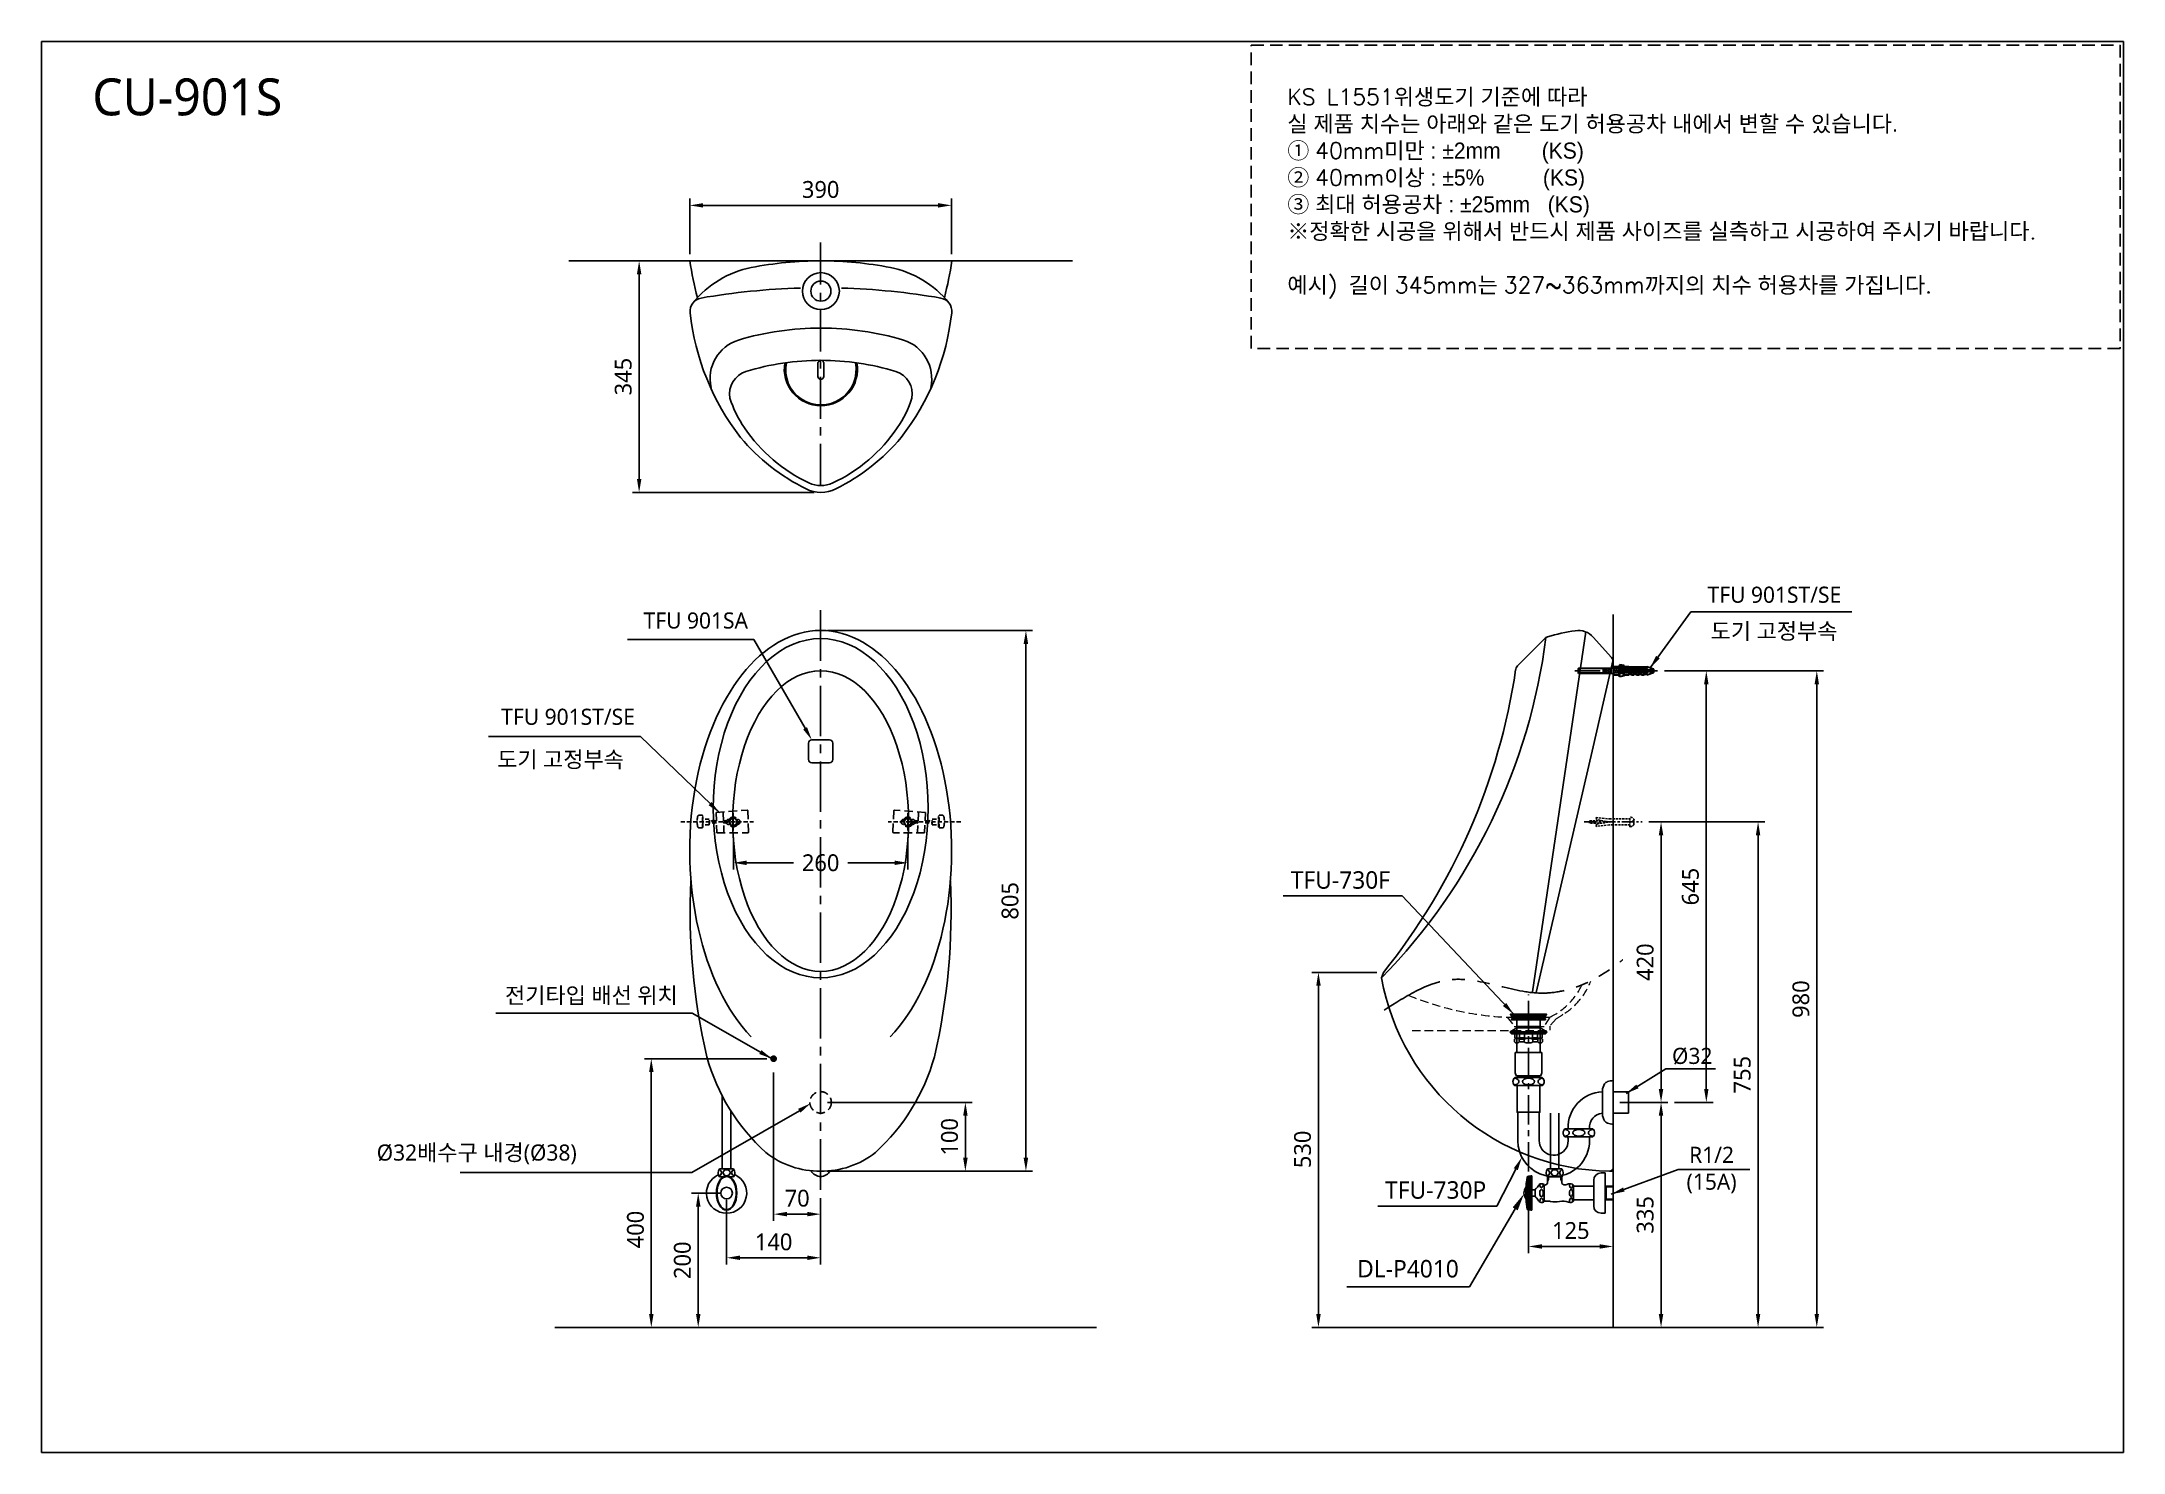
# Model space of a CAD drawing. Extents: x 10807 to 13907, y -2313 to -213.
import ezdxf

# ---------------------------------------------------------------- set-up
doc = ezdxf.new("R2010")
doc.units = 0
doc.header["$LTSCALE"] = 500
doc.header["$MEASUREMENT"] = 0
for name, pattern in [('0.15mmDimensionLine', [0]), ('0.30mmSolid', [0]), ('CENTER', [2, 1.25, -0.25, 0.25, -0.25]), ('CENTER2', [1.125, 0.75, -0.125, 0.125, -0.125]), ('HIDDEN', [0.375, 0.25, -0.125]), ('HIDDEN2', [0.1875, 0.125, -0.0625]), ('PHANTOM2', [1.25, 0.625, -0.125, 0.125, -0.125, 0.125, -0.125])]:
    doc.linetypes.add(name, pattern=pattern)
doc.layers.get('0').update_dxf_attribs({"linetype": 'CONTINUOUS'})
doc.layers.get('DEFPOINTS').update_dxf_attribs({"linetype": 'CONTINUOUS'})
for name, color, linetype in [('1', 1, 'CONTINUOUS'), ('10', 7, 'CONTINUOUS'), ('2', 2, 'CONTINUOUS'), ('3', 3, 'CONTINUOUS'), ('4', 4, 'CONTINUOUS'), ('5', 5, 'CONTINUOUS'), ('6', 6, 'CONTINUOUS'), ('CEN', 1, 'CENTER'), ('CENTER', 2, 'CENTER'), ('THIN', 8, 'CONTINUOUS')]:
    doc.layers.add(name, color=color, linetype=linetype)
doc.layers.add('Base', color=172, linetype='0.30mmSolid', lineweight=0)
doc.styles.add('GHS', font='romans', dxfattribs={"bigfont": 'ghs'})
doc.styles.add('ROMANS', font='romans.shx')
doc.styles.get("Standard").update_dxf_attribs({"font": 'NanumGothic.ttf'})
doc.styles.add('굴림', font='NanumGothic.ttf')
doc.dimstyles.get("Standard").update_dxf_attribs({"dimtxt": 2.5, "dimasz": 2, "dimexe": 2, "dimexo": 1, "dimgap": 2, "dimtad": 1, "dimdec": 0, "dimlfac": 10, "dimrnd": 1, "dimzin": 0, "dimdsep": 46, "dimtxsty": 'Standard', "dimcen": 0, "dimclrt": 2, "dimadec": 0, "dimazin": 0, "dimtfac": 1, "dimtdec": 0, "dimtofl": 0, "dimtmove": 0, "dimatfit": 3, "dimfxl": 0, "dimtolj": 1, "dimtzin": 0, "dimarcsym": 0})
doc.dimstyles.new('Standard$0', dxfattribs={"dimtxt": 0.18, "dimasz": 0.18, "dimexe": 0.18, "dimexo": 0.0625, "dimgap": 0.09, "dimtad": 0, "dimtih": 1, "dimtoh": 1, "dimdec": 4, "dimzin": 0, "dimdsep": 46, "dimtxsty": 'Standard', "dimcen": 0.09, "dimadec": 0, "dimazin": 0, "dimtfac": 1, "dimtdec": 4, "dimtofl": 0, "dimtmove": 0, "dimatfit": 3, "dimfxl": 0, "dimtolj": 1, "dimtzin": 0, "dimarcsym": 0})

msp = doc.modelspace()

# ---------------------------------------------------------------- texts
at = {"insert": (10882.83906, -267.89802), "char_height": 55, "width": 456.6456895, "attachment_point": 1, "style": 'GHS'}
msp.add_mtext('{\\fNanumGothic|b0|i0|c0|p50;CU-\\fNanumGothic|b0|i0|c129|p50;901S}', dxfattribs=at)
at = {"color": 0, "extrusion": (0, 0, -1), "insert": (13153.647, -1149.39558, 0), "char_height": 1.799175, "attachment_point": 5, "text_direction": (0, -1, 0), "style": '굴림'}
msp.add_mtext('%%C12', dxfattribs=at)
at = {"layer": '1', "color": 2, "char_height": 26, "attachment_point": 5}
for s, insert in [('TFU-730F', (12741.53091, -1461.28873)), ('\\A1;TFU-730P', (12883.36508, -1922.79444)), ('DL-P4010', (12842.13889, -2040.00128))]:
    msp.add_mtext(s, dxfattribs=dict(at, insert=insert))
at = {"layer": '1', "color": 7, "char_height": 24, "attachment_point": 5}
for s, insert in [('%%C32', (13265.44496, -1723.54012)), ('R1/2\\P(15A)', (13294.23143, -1892.86883))]:
    msp.add_mtext(s, dxfattribs=dict(at, insert=insert))
at = {"layer": '2', "insert": (12662.4915, -439.39286), "char_height": 24, "attachment_point": 4, "style": 'ROMANS'}
msp.add_mtext('KS L1551{\\fGulim|b0|i0|c129|p50;위생도기 기준에 따라 \\P실 제품 치수는 아래와 같은 도기 허용공차 내에서 변할 수 있습니다. }\\P{\\fGulim|b0|i0|c129|p50;① }40mm{\\fGulim|b0|i0|c129|p50;미만 : ±2mm       (KS)} \\P{\\fGulim|b0|i0|c129|p50;② }40mm{\\fGulim|b0|i0|c129|p50;이상 : ±5%          (KS)}\\P{\\fGulim|b0|i0|c129|p50;③ 최대 허용공차 : ±25mm   (KS)}\\P{\\fGulim|b0|i0|c0|p50;※\\fGulim|b0|i0|c129|p50;정확한 시공을 위해서 반드시 제품 사이즈를 실측하고 시공하여 주시기 바랍니다}.\\P\\P{\\fGulim|b0|i0|c129|p50;예시}) {\\fGulim|b0|i0|c129|p50;길이 }345mm{\\fGulim|b0|i0|c129|p50;는 }327~363mm{\\fGulim|b0|i0|c129|p50;까지의 치수 허용차를 가집니다}.', dxfattribs=at)
at = {"layer": '3', "color": 2, "char_height": 24, "attachment_point": 9}
for s, insert in [('TFU 901ST/SE', (13487.2531, -1048.79675)), ('TFU 901SA', (11859.24228, -1087.16332)), ('\\A1;도기 고정부속', (13481.66724, -1105.1727)), ('TFU 901ST/SE', (11690.80974, -1230.47334)), ('\\A1;도기 고정부속', (11674.59405, -1296.17398)), ('\\A1;전기타입 배선 위치', (11754.6756, -1647.48004)), ('\\A1;Ø32배수구 내경(Ø38) ', (11604.29383, -1884.21322))]:
    msp.add_mtext(s, dxfattribs=dict(at, insert=insert))

# ---------------------------------------------------------------- blocks, each defined once
blk = doc.blocks.new('*D27')
at = {"layer": '1', "color": 3, "lineweight": -2}
for p, q in [((13157.6, -1792.2), (13229, -1792.2)), ((13219, -1812.2), (13219, -2107.2)), ((13157.6, -2127.2), (13229, -2127.2))]:
    blk.add_line(p, q, dxfattribs=at)
at = {"layer": '1', "color": 3}
for points in [[(13215.6, -1812.2), (13222.3, -1812.2), (13219, -1792.2)], [(13215.6, -2107.2), (13222.3, -2107.2), (13219, -2127.2)]]:
    blk.add_solid(points, dxfattribs=at)
at = {"layer": 'DEFPOINTS', "color": 0}
for p in [(13147.6, -1792.2), (13147.6, -2127.2), (13219, -2127.2)]:
    blk.add_point(p, dxfattribs=at)
at = {"layer": '1', "color": 2, "insert": (13195.4, -1959.7), "char_height": 25, "attachment_point": 5, "rotation": 90}
blk.add_mtext('\\A1;335', dxfattribs=at)
blk = doc.blocks.new('*D28')
at = {"layer": '1', "color": 3, "lineweight": -2}
for p, q in [((12795.6, -1598.7), (12698.8, -1598.7)), ((12708.8, -2107.2), (12708.8, -1618.7)), ((12837.3, -2127.2), (12698.8, -2127.2))]:
    blk.add_line(p, q, dxfattribs=at)
at = {"layer": '1', "color": 3}
for points in [[(12705.5, -1618.7), (12712.2, -1618.7), (12708.8, -1598.7)], [(12705.5, -2107.2), (12712.2, -2107.2), (12708.8, -2127.2)]]:
    blk.add_solid(points, dxfattribs=at)
at = {"layer": 'DEFPOINTS', "color": 0}
for p in [(12708.8, -1598.7), (12805.6, -1598.7), (12847.3, -2127.2)]:
    blk.add_point(p, dxfattribs=at)
at = {"layer": '1', "color": 2, "insert": (12685.2, -1862.2), "char_height": 25, "attachment_point": 5, "rotation": 90}
blk.add_mtext('\\A1;530', dxfattribs=at)
blk = doc.blocks.new('*D29')
at = {"layer": '1', "color": 3, "lineweight": -2}
for p, q in [((13021.6, -1905), (13021.6, -2016.7)), ((13147.6, -1966.2), (13147.6, -2016.7)), ((13041.6, -2006.7), (13127.6, -2006.7))]:
    blk.add_line(p, q, dxfattribs=at)
at = {"layer": '1', "color": 3}
for points in [[(13041.6, -2003.4), (13041.6, -2010), (13021.6, -2006.7)], [(13127.6, -2003.4), (13127.6, -2010), (13147.6, -2006.7)]]:
    blk.add_solid(points, dxfattribs=at)
at = {"layer": 'DEFPOINTS', "color": 0}
for p in [(13021.6, -1895), (13147.6, -1956.2), (13147.6, -2006.7)]:
    blk.add_point(p, dxfattribs=at)
at = {"layer": '1', "color": 2, "insert": (13084.6, -1983.1), "char_height": 25, "attachment_point": 5}
blk.add_mtext('\\A1;125', dxfattribs=at)
blk = doc.blocks.new('*D30')
at = {"layer": '1', "color": 3, "lineweight": -2}
for p, q in [((13200.9, -1374.7), (13373.5, -1374.7)), ((13363.5, -1394.7), (13363.5, -2107.2)), ((13137.2, -2127.2), (13373.5, -2127.2))]:
    blk.add_line(p, q, dxfattribs=at)
at = {"layer": '1', "color": 3}
for points in [[(13360.1, -1394.7), (13366.8, -1394.7), (13363.5, -1374.7)], [(13360.1, -2107.2), (13366.8, -2107.2), (13363.5, -2127.2)]]:
    blk.add_solid(points, dxfattribs=at)
at = {"layer": 'DEFPOINTS', "color": 0}
for p in [(13190.9, -1374.7), (13127.2, -2127.2), (13363.5, -2127.2)]:
    blk.add_point(p, dxfattribs=at)
at = {"layer": '1', "color": 2, "insert": (13340, -1751), "char_height": 25, "attachment_point": 5, "rotation": 90}
blk.add_mtext('\\A1;755', dxfattribs=at)
blk = doc.blocks.new('*D31')
at = {"layer": '1', "color": 3, "lineweight": -2}
for p, q in [((13223.9, -1149.7), (13460.9, -1149.7)), ((13450.9, -1169.7), (13450.9, -2107.2)), ((13157.6, -2127.2), (13460.9, -2127.2))]:
    blk.add_line(p, q, dxfattribs=at)
at = {"layer": '1', "color": 3}
for points in [[(13447.6, -1169.7), (13454.2, -1169.7), (13450.9, -1149.7)], [(13447.6, -2107.2), (13454.2, -2107.2), (13450.9, -2127.2)]]:
    blk.add_solid(points, dxfattribs=at)
at = {"layer": 'DEFPOINTS', "color": 0}
for p in [(13213.9, -1149.7), (13147.6, -2127.2), (13450.9, -2127.2)]:
    blk.add_point(p, dxfattribs=at)
at = {"layer": '1', "color": 2, "insert": (13427.3, -1638.5), "char_height": 25, "attachment_point": 5, "rotation": 90}
blk.add_mtext('\\A1;980', dxfattribs=at)
blk = doc.blocks.new('*D32')
at = {"layer": '1', "color": 3, "lineweight": -2}
for p, q in [((11772.5, -529.5), (11772.5, -446.9)), ((11792.5, -456.9), (12142.5, -456.9)), ((12162.5, -529.5), (12162.5, -446.9))]:
    blk.add_line(p, q, dxfattribs=at)
at = {"layer": '1', "color": 3}
for points in [[(11792.5, -453.6), (11792.5, -460.2), (11772.5, -456.9)], [(12142.5, -453.6), (12142.5, -460.2), (12162.5, -456.9)]]:
    blk.add_solid(points, dxfattribs=at)
at = {"layer": 'DEFPOINTS', "color": 0}
for p in [(12162.5, -456.9), (11772.5, -539.5), (12162.5, -539.5)]:
    blk.add_point(p, dxfattribs=at)
at = {"layer": '1', "color": 2, "insert": (11967.5, -433.3), "char_height": 25, "attachment_point": 5}
blk.add_mtext('\\A1;390', dxfattribs=at)
blk = doc.blocks.new('*D33')
at = {"layer": '1', "color": 3, "lineweight": -2}
for p, q in [((11762.5, -539.5), (11687.2, -539.5)), ((11697.2, -559.5), (11697.2, -864.1)), ((11957.9, -884.1), (11687.2, -884.1))]:
    blk.add_line(p, q, dxfattribs=at)
at = {"layer": '1', "color": 3}
for points in [[(11693.9, -559.5), (11700.6, -559.5), (11697.2, -539.5)], [(11693.9, -864.1), (11700.6, -864.1), (11697.2, -884.1)]]:
    blk.add_solid(points, dxfattribs=at)
at = {"layer": 'DEFPOINTS', "color": 0}
for p in [(11772.5, -539.5), (11697.2, -884.1), (11967.9, -884.1)]:
    blk.add_point(p, dxfattribs=at)
at = {"layer": '1', "color": 2, "insert": (11673.6, -711.8), "char_height": 25, "attachment_point": 5, "rotation": 90}
blk.add_mtext('\\A1;345', dxfattribs=at)
blk = doc.blocks.new('*D34')
at = {"layer": '1', "color": 3, "lineweight": -2}
for p, q in [((11977.6, -1089.7), (12283.2, -1089.7)), ((12273.2, -1109.7), (12273.2, -1874.7)), ((11977.6, -1894.7), (12283.2, -1894.7))]:
    blk.add_line(p, q, dxfattribs=at)
at = {"layer": '1', "color": 3}
for points in [[(12269.8, -1109.7), (12276.5, -1109.7), (12273.2, -1089.7)], [(12269.8, -1874.7), (12276.5, -1874.7), (12273.2, -1894.7)]]:
    blk.add_solid(points, dxfattribs=at)
at = {"layer": 'DEFPOINTS', "color": 0}
for p in [(11967.6, -1089.7), (11967.6, -1894.7), (12273.2, -1894.7)]:
    blk.add_point(p, dxfattribs=at)
at = {"layer": '1', "color": 2, "insert": (12249.6, -1492.2), "char_height": 25, "attachment_point": 5, "rotation": 90}
blk.add_mtext('\\A1;805', dxfattribs=at)
blk = doc.blocks.new('*D35')
at = {"layer": '1', "color": 3, "lineweight": -2}
for p, q in [((11817.5, -1927.2), (11775.2, -1927.2)), ((11785.2, -1947.2), (11785.2, -2107.2)), ((11805.5, -2127.2), (11775.2, -2127.2))]:
    blk.add_line(p, q, dxfattribs=at)
at = {"layer": '1', "color": 3}
for points in [[(11781.9, -1947.2), (11788.6, -1947.2), (11785.2, -1927.2)], [(11781.9, -2107.2), (11788.6, -2107.2), (11785.2, -2127.2)]]:
    blk.add_solid(points, dxfattribs=at)
at = {"layer": 'DEFPOINTS', "color": 0}
for p in [(11827.5, -1927.2), (11785.2, -2127.2), (11815.5, -2127.2)]:
    blk.add_point(p, dxfattribs=at)
at = {"layer": '1', "color": 2, "insert": (11761.7, -2027.2), "char_height": 25, "attachment_point": 5, "rotation": 90}
blk.add_mtext('\\A1;200', dxfattribs=at)
blk = doc.blocks.new('*D36')
at = {"layer": '1', "color": 3, "lineweight": -2}
for p, q in [((11827.5, -1937.2), (11827.5, -2033.5)), ((11967.5, -1934.7), (11967.5, -2033.5)), ((11847.5, -2023.5), (11947.5, -2023.5))]:
    blk.add_line(p, q, dxfattribs=at)
at = {"layer": '1', "color": 3}
for points in [[(11847.5, -2020.2), (11847.5, -2026.9), (11827.5, -2023.5)], [(11947.5, -2020.2), (11947.5, -2026.9), (11967.5, -2023.5)]]:
    blk.add_solid(points, dxfattribs=at)
at = {"layer": 'DEFPOINTS', "color": 0}
for p in [(11827.5, -1927.2), (11967.5, -1924.7), (11967.5, -2023.5)]:
    blk.add_point(p, dxfattribs=at)
at = {"layer": '1', "color": 2, "insert": (11897.5, -2000), "char_height": 25, "attachment_point": 5}
blk.add_mtext('\\A1;140', dxfattribs=at)
blk = doc.blocks.new('*D37')
at = {"layer": '1', "color": 3, "lineweight": -2}
for p, q in [((13200.9, -1374.7), (13229, -1374.7)), ((13219, -1394.7), (13219, -1772.2)), ((13167.6, -1792.2), (13229, -1792.2))]:
    blk.add_line(p, q, dxfattribs=at)
at = {"layer": '1', "color": 3}
for points in [[(13215.6, -1394.7), (13222.3, -1394.7), (13219, -1374.7)], [(13215.6, -1772.2), (13222.3, -1772.2), (13219, -1792.2)]]:
    blk.add_solid(points, dxfattribs=at)
at = {"layer": 'DEFPOINTS', "color": 0}
for p in [(13190.9, -1374.7), (13157.6, -1792.2), (13219, -1792.2)]:
    blk.add_point(p, dxfattribs=at)
at = {"layer": '1', "color": 2, "insert": (13195.4, -1583.5), "char_height": 25, "attachment_point": 5, "rotation": 90}
blk.add_mtext('\\A1;420', dxfattribs=at)
blk = doc.blocks.new('*D38')
at = {"layer": '1', "color": 3, "lineweight": -2}
for p, q in [((13223.9, -1149.7), (13296.4, -1149.7)), ((13286.4, -1169.7), (13286.4, -1772.2)), ((13239, -1792.2), (13296.4, -1792.2))]:
    blk.add_line(p, q, dxfattribs=at)
at = {"layer": '1', "color": 3}
for points in [[(13283.1, -1169.7), (13289.7, -1169.7), (13286.4, -1149.7)], [(13283.1, -1772.2), (13289.7, -1772.2), (13286.4, -1792.2)]]:
    blk.add_solid(points, dxfattribs=at)
at = {"layer": 'DEFPOINTS', "color": 0}
for p in [(13213.9, -1149.7), (13229, -1792.2), (13286.4, -1792.2)]:
    blk.add_point(p, dxfattribs=at)
at = {"layer": '1', "color": 2, "insert": (13262.8, -1471), "char_height": 25, "attachment_point": 5, "rotation": 90}
blk.add_mtext('\\A1;645', dxfattribs=at)
blk = doc.blocks.new('*D39')
at = {"layer": '1', "color": 3, "lineweight": -2}
for p, q in [((11887.5, -1727.2), (11705.3, -1727.2)), ((11715.3, -1747.2), (11715.3, -2107.2))]:
    blk.add_line(p, q, dxfattribs=at)
at = {"layer": '1', "color": 3}
for points in [[(11712, -1747.2), (11718.7, -1747.2), (11715.3, -1727.2)], [(11712, -2107.2), (11718.7, -2107.2), (11715.3, -2127.2)]]:
    blk.add_solid(points, dxfattribs=at)
at = {"layer": 'DEFPOINTS', "color": 0}
for p in [(11897.5, -1727.2), (11715.3, -2127.2), (11715.3, -2127.2)]:
    blk.add_point(p, dxfattribs=at)
at = {"layer": '1', "color": 2, "insert": (11691.8, -1981.5), "char_height": 25, "attachment_point": 5, "rotation": 90}
blk.add_mtext('\\A1;400', dxfattribs=at)
blk = doc.blocks.new('*D40')
at = {"layer": '1', "color": 3, "lineweight": -2}
for p, q in [((11897.5, -1747.9), (11897.5, -1968.6)), ((11967.5, -1934.7), (11967.5, -1968.6)), ((11947.5, -1958.6), (11917.5, -1958.6))]:
    blk.add_line(p, q, dxfattribs=at)
at = {"layer": '1', "color": 3}
for points in [[(11917.5, -1955.2), (11917.5, -1961.9), (11897.5, -1958.6)], [(11947.5, -1955.2), (11947.5, -1961.9), (11967.5, -1958.6)]]:
    blk.add_solid(points, dxfattribs=at)
at = {"layer": 'DEFPOINTS', "color": 0}
for p in [(11897.5, -1737.9), (11967.5, -1924.7), (11897.5, -1958.6)]:
    blk.add_point(p, dxfattribs=at)
at = {"layer": '1', "color": 2, "insert": (11932.5, -1935), "char_height": 25, "attachment_point": 5}
blk.add_mtext('\\A1;70', dxfattribs=at)
blk = doc.blocks.new('*D41')
at = {"layer": '1', "color": 3, "lineweight": -2}
for p, q in [((11977.5, -1792.2), (12193, -1792.2)), ((12183, -1874.7), (12183, -1812.2)), ((11977.3, -1894.7), (12193, -1894.7))]:
    blk.add_line(p, q, dxfattribs=at)
at = {"layer": '1', "color": 3}
for points in [[(12179.7, -1812.2), (12186.4, -1812.2), (12183, -1792.2)], [(12179.7, -1874.7), (12186.4, -1874.7), (12183, -1894.7)]]:
    blk.add_solid(points, dxfattribs=at)
at = {"layer": 'DEFPOINTS', "color": 0}
for p in [(11967.5, -1792.2), (12183, -1792.2), (11967.3, -1894.7)]:
    blk.add_point(p, dxfattribs=at)
at = {"layer": '1', "color": 2, "insert": (12159.5, -1843.5), "char_height": 25, "attachment_point": 5, "rotation": 90}
blk.add_mtext('\\A1;100', dxfattribs=at)
blk = doc.blocks.new('*D42')
at = {"layer": '1', "color": 3, "lineweight": -2}
for p, q in [((11837.5, -1397.7), (11837.5, -1445.6)), ((12097.5, -1397.7), (12097.5, -1445.6)), ((11857.5, -1435.6), (11927, -1435.6)), ((12077.5, -1435.6), (12007.9, -1435.6))]:
    blk.add_line(p, q, dxfattribs=at)
at = {"layer": '1', "color": 3}
for points in [[(11857.5, -1432.3), (11857.5, -1438.9), (11837.5, -1435.6)], [(12077.5, -1432.3), (12077.5, -1438.9), (12097.5, -1435.6)]]:
    blk.add_solid(points, dxfattribs=at)
at = {"layer": 'DEFPOINTS', "color": 0}
for p in [(11837.5, -1387.7), (12097.5, -1387.7), (12097.5, -1435.6)]:
    blk.add_point(p, dxfattribs=at)
at = {"layer": '1', "color": 0, "insert": (11967.5, -1435.6), "char_height": 25, "attachment_point": 5}
blk.add_mtext('\\A1;260', dxfattribs=at)

# ---------------------------------------------------------------- dimensions: what is measured, and where the dimension line sits
at = {"layer": '1', "color": 2}
dim = msp.add_linear_dim(base=(12162.51774, -456.90345), p1=(11772.51774, -539.53054), p2=(12162.51774, -539.53054), dimstyle='Standard', override={"dimtxt": 25, "dimasz": 20, "dimexe": 10, "dimexo": 10, "dimgap": 10, "dimtoh": 1, "dimlfac": 1, "dimzin": 8, "dimclrd": 3, "dimclre": 3, "dimtofl": 1, "dimarcsym": 1}, dxfattribs=at)
dim.commit()
dim.dimension.update_dxf_attribs({"geometry": '*D32', "text_midpoint": (11967.51774, -433.27684)})
for base, p1, p2, picture, middle in [((11697.24093, -884.13658), (11772.51774, -539.53054), (11967.88245, -884.13658), '*D33', (11673.61432, -711.83356)), ((12273.17745, -1894.70413), (11967.56577, -1089.70166), (11967.62617, -1894.70413), '*D34', (12249.56872, -1492.20289)), ((13218.98034, -2127.21534), (13147.61986, -1792.21534), (13147.61986, -2127.21534), '*D27', (13195.35373, -1959.71534)), ((11785.2262, -2127.21534), (11827.4504, -1927.21534), (11815.5049, -2127.21534), '*D35', (11761.67112, -2027.21534))]:
    dim = msp.add_linear_dim(base=base, p1=p1, p2=p2, angle=90, dimstyle='Standard', override={"dimtxt": 25, "dimasz": 20, "dimexe": 10, "dimexo": 10, "dimgap": 10, "dimtoh": 1, "dimlfac": 1, "dimzin": 8, "dimclrd": 3, "dimclre": 3, "dimtofl": 1, "dimarcsym": 1}, dxfattribs=at)
    dim.commit()
    dim.dimension.update_dxf_attribs({"geometry": picture, "text_midpoint": middle})
for base, p1, p2, text, picture, middle in [((13450.88995, -2127.21534), (13213.94331, -1149.71204), (13147.61986, -2127.21534), '980', '*D31', (13427.28122, -1638.46369)), ((13286.4005, -1792.21534), (13213.94331, -1149.71204), (13228.98034, -1792.21534), '645', '*D38', (13262.79177, -1470.96369)), ((13218.98034, -1792.21534), (13190.92009, -1374.70767), (13157.61986, -1792.21534), '420', '*D37', (13195.42526, -1583.46151)), ((12183.03503, -1792.21534), (11967.33503, -1894.70166), (11967.4504, -1792.21534), '100', '*D41', (12159.51572, -1843.4585))]:
    dim = msp.add_linear_dim(base=base, p1=p1, p2=p2, angle=90, text=text, dimstyle='Standard', override={"dimtxt": 25, "dimasz": 20, "dimexe": 10, "dimexo": 10, "dimgap": 10, "dimtoh": 1, "dimlfac": 1, "dimzin": 8, "dimclrd": 3, "dimclre": 3, "dimtofl": 1, "dimarcsym": 1}, dxfattribs=at)
    dim.commit()
    dim.dimension.update_dxf_attribs({"geometry": picture, "text_midpoint": middle})
for base, p1, p2, dimstyle, override, picture, middle in [((12097.4504, -1435.58545), (11837.4504, -1387.70767), (12097.4504, -1387.70767), 'Standard$0', {"dimtxt": 25, "dimasz": 20, "dimexe": 10, "dimexo": 10, "dimgap": 10, "dimzin": 8, "dimclrd": 3, "dimclre": 3, "dimtofl": 1, "dimarcsym": 1}, '*D42', (11967.4504, -1435.58545)), ((11897.4504, -1958.56589), (11967.4504, -1924.70272), (11897.4504, -1737.94813), 'Standard', {"dimtxt": 25, "dimasz": 20, "dimexe": 10, "dimexo": 10, "dimgap": 10, "dimtoh": 1, "dimlfac": 1, "dimzin": 8, "dimclrd": 3, "dimclre": 3, "dimtofl": 1, "dimarcsym": 1}, '*D40', (11932.4504, -1958.56589)), ((11967.4504, -2023.54203), (11827.4504, -1927.21534), (11967.4504, -1924.70272), 'Standard', {"dimtxt": 25, "dimasz": 20, "dimexe": 10, "dimexo": 10, "dimgap": 10, "dimtoh": 1, "dimlfac": 1, "dimzin": 8, "dimclrd": 3, "dimclre": 3, "dimtofl": 1, "dimarcsym": 1}, '*D36', (11897.4504, -2023.54203))]:
    dim = msp.add_linear_dim(base=base, p1=p1, p2=p2, dimstyle=dimstyle, override=override, dxfattribs=at)
    dim.commit()
    dim.dimension.update_dxf_attribs({"geometry": picture, "text_midpoint": middle, "dimtype": 160})
for base, p1, p2, text, picture, middle in [((13363.45812, -2127.21534), (13190.92009, -1374.70767), (13127.22227, -2127.21534), '755', '*D30', (13363.45812, -1750.96151)), ((12708.82492, -1598.70767), (12847.25716, -2127.21534), (12805.61986, -1598.70767), '530', '*D28', (12708.82492, -1862.21534))]:
    dim = msp.add_linear_dim(base=base, p1=p1, p2=p2, angle=90, text=text, dimstyle='Standard', override={"dimtxt": 25, "dimasz": 20, "dimexe": 10, "dimexo": 10, "dimgap": 10, "dimtoh": 1, "dimlfac": 1, "dimzin": 8, "dimclrd": 3, "dimclre": 3, "dimtofl": 1, "dimarcsym": 1}, dxfattribs=at)
    dim.commit()
    dim.dimension.update_dxf_attribs({"geometry": picture, "text_midpoint": middle, "dimtype": 160})
dim = msp.add_linear_dim(base=(11715.32602, -2127.21534), p1=(11897.4504, -1727.21534), p2=(11715.32602, -2127.21534), angle=90, dimstyle='Standard', override={"dimtxt": 25, "dimasz": 20, "dimexe": 10, "dimexo": 10, "dimgap": 10, "dimtoh": 1, "dimlfac": 1, "dimzin": 8, "dimclrd": 3, "dimclre": 3, "dimtofl": 1, "dimarcsym": 1}, dxfattribs=at)
dim.commit()
dim.dimension.update_dxf_attribs({"geometry": '*D39', "text_midpoint": (11715.32602, -1981.4592), "dimtype": 160})
dim = msp.add_linear_dim(base=(13147.61986, -2006.68598), p1=(13021.61986, -1894.97988), p2=(13147.61986, -1956.2108), text='125', dimstyle='Standard', override={"dimtxt": 25, "dimasz": 20, "dimexe": 10, "dimexo": 10, "dimgap": 10, "dimtoh": 1, "dimlfac": 1, "dimzin": 8, "dimpost": '', "dimclrd": 3, "dimclre": 3, "dimtofl": 1, "dimarcsym": 1}, dxfattribs=at)
dim.commit()
dim.dimension.update_dxf_attribs({"geometry": '*D29', "text_midpoint": (13084.61986, -1983.07725)})

# ---------------------------------------------------------------- linework, layer by layer
at = {"color": 1, "linetype": 'CENTER', "ltscale": 0.1}
msp.add_line((11967.51774, -874.53054), (11967.51774, -509.53054), dxfattribs=at)
at = {"color": 1, "linetype": 'CENTER2', "ltscale": 0.2}
for p, q in [((11967.4504, -1059.70172), (11967.4504, -1924.70272)), ((11837.4504, -1387.70767), (11837.4504, -1361.70767)), ((12097.4504, -1387.70767), (12097.4504, -1361.70767))]:
    msp.add_line(p, q, dxfattribs=at)
at = {"color": 0}
for p, q in [((13096.26366, -1145.81204), (13095.56366, -1146.51204)), ((13095.56366, -1146.51204), (13095.56366, -1152.91204)), ((13133.26366, -1145.81204), (13096.26366, -1145.81204)), ((13096.26366, -1145.81204), (13096.26366, -1153.61204)), ((13132.56366, -1153.61204), (13132.56366, -1145.81204)), ((13133.26366, -1145.81204), (13133.36366, -1145.71204)), ((13146.36647, -1145.71204), (13133.36366, -1145.71204)), ((13134.73342, -1146.76077), (13144.73342, -1152.66331)), ((13144.73342, -1146.76077), (13134.73342, -1152.66331)), ((13134.73342, -1146.76077), (13144.73342, -1146.76077)), ((13134.73342, -1152.66331), (13134.73342, -1146.76077)), ((13144.73342, -1146.76077), (13134.94272, -1146.76077)), ((13144.73342, -1146.76077), (13144.73342, -1152.66331)), ((13147.56366, -1146.51204), (13146.36647, -1145.71204)), ((13193.56366, -1146.51204), (13147.56366, -1146.51204)), ((13147.56366, -1152.91204), (13147.56366, -1146.51204)), ((13150.23004, -1145.46204), (13147.84318, -1153.96204)), ((13150.32011, -1146.51204), (13150.23004, -1145.46204)), ((13153.34607, -1145.46204), (13150.95922, -1153.96204)), ((13153.43615, -1146.51204), (13153.34607, -1145.46204)), ((13156.4621, -1145.46204), (13154.07525, -1153.96204)), ((13156.4621, -1145.46204), (13154.07525, -1153.96204)), ((13156.55218, -1146.51204), (13156.4621, -1145.46204)), ((13159.57814, -1145.46204), (13157.19129, -1153.96204)), ((13159.66821, -1146.51204), (13159.57814, -1145.46204)), ((13162.69417, -1145.46204), (13160.30732, -1153.96204)), ((13162.78425, -1146.51204), (13162.69417, -1145.46204)), ((13165.81021, -1145.46204), (13163.42335, -1153.96204)), ((13165.81021, -1145.46204), (13163.42335, -1153.96204)), ((13165.90028, -1146.51204), (13165.81021, -1145.46204)), ((13168.92624, -1145.46204), (13166.53939, -1153.96204)), ((13169.01632, -1146.51204), (13168.92624, -1145.46204)), ((13172.04228, -1145.46204), (13169.65542, -1153.96204)), ((13172.13235, -1146.51204), (13172.04228, -1145.46204)), ((13175.15831, -1145.46204), (13172.77146, -1153.96204)), ((13175.15831, -1145.46204), (13172.77146, -1153.96204)), ((13175.24838, -1146.51204), (13175.15831, -1145.46204)), ((13178.27434, -1145.46204), (13175.88749, -1153.96204)), ((13178.36442, -1146.51204), (13178.27434, -1145.46204)), ((13181.39038, -1145.46204), (13179.00353, -1153.96204)), ((13181.48045, -1146.51204), (13181.39038, -1145.46204)), ((13184.50641, -1145.46204), (13182.11956, -1153.96204)), ((13184.50641, -1145.46204), (13182.11956, -1153.96204)), ((13184.59649, -1146.51204), (13184.50641, -1145.46204)), ((13187.62245, -1145.46204), (13185.23559, -1153.96204)), ((13187.71252, -1146.51204), (13187.62245, -1145.46204)), ((13190.73848, -1145.46204), (13188.35163, -1153.96204)), ((13190.82856, -1146.51204), (13190.73848, -1145.46204)), ((13193.85451, -1145.46204), (13191.46766, -1153.96204)), ((13193.56366, -1146.51204), (13200.56366, -1149.71204)), ((13193.94459, -1146.51204), (13193.85451, -1145.46204)), ((13196.61605, -1146.72446), (13194.77734, -1153.27243)), ((13196.70613, -1147.77446), (13196.61605, -1146.72446)), ((13095.56366, -1152.91204), (13096.26366, -1153.61204)), ((13096.26366, -1153.61204), (13133.26366, -1153.61204)), ((13133.36366, -1153.71204), (13133.26366, -1153.61204)), ((13133.36366, -1153.71204), (13146.36647, -1153.71204)), ((13134.73342, -1152.66331), (13144.73342, -1152.66331)), ((13147.56366, -1152.91204), (13146.36647, -1153.71204)), ((13193.56366, -1152.91204), (13147.56366, -1152.91204)), ((13147.84318, -1153.96204), (13147.75311, -1152.91204)), ((13147.82174, -1153.71204), (13147.91339, -1153.71204)), ((13150.95922, -1153.96204), (13150.86914, -1152.91204)), ((13154.07525, -1153.96204), (13153.98518, -1152.91204)), ((13157.19129, -1153.96204), (13157.10121, -1152.91204)), ((13160.30732, -1153.96204), (13160.21725, -1152.91204)), ((13163.42335, -1153.96204), (13163.33328, -1152.91204)), ((13166.53939, -1153.96204), (13166.44931, -1152.91204)), ((13169.65542, -1153.96204), (13169.56535, -1152.91204)), ((13172.77146, -1153.96204), (13172.68138, -1152.91204)), ((13175.88749, -1153.96204), (13175.79742, -1152.91204)), ((13179.00353, -1153.96204), (13178.91345, -1152.91204)), ((13182.11956, -1153.96204), (13182.02948, -1152.91204)), ((13185.23559, -1153.96204), (13185.14552, -1152.91204)), ((13188.35163, -1153.96204), (13188.26155, -1152.91204)), ((13191.46766, -1153.96204), (13191.37759, -1152.91204)), ((13200.56366, -1149.71204), (13193.56366, -1152.91204)), ((13194.77734, -1153.27243), (13194.68727, -1152.22243)), ((13198.35229, -1151.63817), (13198.26221, -1150.58817)), ((13199.37759, -1147.98687), (13198.35229, -1151.63817)), ((13199.46767, -1149.03687), (13199.37759, -1147.98687))]:
    msp.add_line(p, q, dxfattribs=at)
at = {"linetype": 'HIDDEN2', "ltscale": 0.2}
for p, q in [((11811.8104, -1360.69732), (11857.87293, -1357.25927)), ((11811.8104, -1360.69732), (11813.06396, -1391.1215)), ((11822.33501, -1361.07844), (11823.52155, -1389.87585)), ((11859.0002, -1358.26313), (11860.29406, -1389.66532)), ((12076.36119, -1358.26313), (12075.06734, -1389.66532)), ((12123.55099, -1360.69732), (12077.48846, -1357.25927)), ((12113.02638, -1361.07844), (12111.83984, -1389.87585)), ((12123.55099, -1360.69732), (12122.29743, -1391.1215)), ((11813.06396, -1391.1215), (11859.2532, -1390.75852)), ((11831.03666, -1371.03267), (11830.26081, -1371.03267)), ((11831.03666, -1378.38267), (11830.26081, -1378.38267)), ((11843.91081, -1371.03267), (11843.76723, -1371.03267)), ((11843.91081, -1378.38267), (11843.76723, -1378.38267)), ((12122.29743, -1391.1215), (12076.10819, -1390.75852)), ((12090.98999, -1371.03267), (12091.13357, -1371.03267)), ((12090.98999, -1378.38267), (12091.13357, -1378.38267)), ((12103.86414, -1371.03267), (12104.63999, -1371.03267)), ((12103.86414, -1378.38267), (12104.63999, -1378.38267))]:
    msp.add_line(p, q, dxfattribs=at)
at = {"color": 1, "linetype": 'CENTER2', "ltscale": 0.05}
msp.add_line((13104.31963, -1374.70767), (13190.92009, -1374.70767), dxfattribs=at)
at = {"color": 7, "linetype": 'HIDDEN', "lineweight": 0, "ltscale": 0.1}
for p, q in [((12990.04066, -1665.52964), (13000.48301, -1679.12624)), ((12990.04066, -1665.52964), (13053.19906, -1665.52964)), ((13053.19906, -1665.52964), (13044.86861, -1679.12624)), ((13062.56731, -1667.7395), (13053.62886, -1678.16769)), ((12848.17929, -1685.30503), (13053.62056, -1685.30503)), ((13000.48301, -1679.12624), (13044.86861, -1679.12624)), ((13053.62056, -1678.83794), (13053.62056, -1684.95166))]:
    msp.add_line(p, q, dxfattribs=at)
for points in [[(11949.34884, -1281.79376), (11949.34884, -1257.60956)], [(11954.34884, -1252.60956), (11980.55196, -1252.60956)], [(11985.55196, -1257.60956), (11985.55196, -1281.79376)], [(11980.55196, -1286.79376), (11954.34884, -1286.79376)]]:
    msp.add_lwpolyline(points)
at = {"linetype": 'HIDDEN2', "ltscale": 0.2}
for points in [[(11837.42617, -1381.36208), (11831.6754, -1378.04187), (11831.6754, -1371.37347), (11837.42617, -1368.05326)], [(11837.42617, -1381.36208), (11843.17694, -1378.04187), (11843.17694, -1371.37347), (11837.42617, -1368.05326)], [(12097.47463, -1381.36208), (12091.72386, -1378.04187), (12091.72386, -1371.37347), (12097.47463, -1368.05326)], [(12097.47463, -1381.36208), (12103.2254, -1378.04187), (12103.2254, -1371.37347), (12097.47463, -1368.05326)]]:
    msp.add_lwpolyline(points, dxfattribs=at)
at = {"color": 7, "linetype": 'HIDDEN2', "ltscale": 0.05}
for points in [[(13131.04908, -1376.50767), (13112.52472, -1376.50767), (13112.57335, -1372.90767), (13131.90671, -1372.90767)], [(13172.61986, -1379.20767), (13147.20767, -1379.20767), (13142.13555, -1379.20767), (13122.51631, -1381.34437), (13122.84605, -1377.83952), (13142.13555, -1374.70767), (13122.84605, -1371.31324), (13122.18658, -1368.17096), (13142.13555, -1370.20767), (13147.20767, -1370.20767), (13172.61986, -1370.20767)]]:
    msp.add_lwpolyline(points, dxfattribs=at)
msp.add_lwpolyline([(13172.61986, -1381.79697), (13172.61986, -1367.61837, -0.3163168315), (13179.29056, -1372.30767), (13177.50769, -1372.30767), (13177.50769, -1377.10767), (13179.29056, -1377.10767, -0.3163168315)], format="xyb", close=True, dxfattribs=at)
at = {"const_width": 5}
msp.add_lwpolyline([(11894.9504, -1727.21534, 1), (11899.9504, -1727.21534, 1)], format="xyb", close=True, dxfattribs=at)
for centre, start, end in [((11954.34884, -1257.60956), 90, 180), ((11980.55196, -1257.60956), 0, 90), ((11954.34884, -1281.79376), 180, 270), ((11980.55196, -1281.79376), 270, 0)]:
    msp.add_arc(centre, 5, start, end)
at = {"linetype": 'HIDDEN2', "ltscale": 0.2}
for centre, radius, start, end in [((11821.2859, -1361.12167), 1.05, 2.35941167, 93.79150786), ((11857.95109, -1358.30636), 1.05, 2.35941167, 94.2685641), ((12077.4103, -1358.30636), 1.05, 85.7314359, 177.64058833), ((12114.07549, -1361.12167), 1.05, 86.20849214, 177.64058833), ((11822.47244, -1389.91908), 1.05, 270.92731549, 2.35941167), ((11830.26081, -1374.70767), 3.675, 90, 180), ((11830.26081, -1374.70767), 3.675, 180, 270), ((11837.4504, -1374.70767), 7.35, 90.1888703, 269.8111297), ((11837.4504, -1374.70767), 4.9875, 90.27833578, 269.72166422), ((11837.40194, -1374.70767), 7.35, 270.1888703, 89.8111297), ((11837.40194, -1374.70767), 4.9875, 270.27833578, 89.72166422), ((11843.91081, -1374.70767), 3.675, 270, 90), ((11859.24495, -1389.70855), 1.05, 270.45025924, 2.35941167), ((12076.11645, -1389.70855), 1.05, 177.64058833, 269.54974076), ((12090.98999, -1374.70767), 3.675, 90, 270), ((12097.49886, -1374.70767), 7.35, 90.1888703, 269.8111297), ((12097.49886, -1374.70767), 4.9875, 90.27833578, 269.72166422), ((12097.4504, -1374.70767), 7.35, 270.1888703, 89.8111297), ((12097.4504, -1374.70767), 4.9875, 270.27833578, 89.72166422), ((12104.63999, -1374.70767), 3.675, 0, 90), ((12104.63999, -1374.70767), 3.675, 270, 0), ((12112.88895, -1389.91908), 1.05, 177.64058833, 269.07268451)]:
    msp.add_arc(centre, radius, start, end, dxfattribs=at)
at = {"color": 7}
for centre, radius, start, end in [((12713.3806, -1509.71287), 940.14888, 177.11136146, 193.18798677), ((11213.10483, -1508.11962), 948.70587, 346.8342806, 2.76622377), ((12088.51148, -1643.62662), 301.45605, 195.54916297, 227.77460082), ((11846.38932, -1643.62662), 301.45605, 312.22539918, 344.45083703), ((11966.26884, -1764.87731), 129.83083, 231.76511922, 270.57236025), ((11968.63196, -1764.87731), 129.83083, 269.42763975, 308.23488078)]:
    msp.add_arc(centre, radius, start, end, dxfattribs=at)
at = {"color": 7, "linetype": 'HIDDEN', "lineweight": 0, "ltscale": 0.1}
for centre, radius, start, end in [((13022.10441, -1576.64044), 98.685, 302.86848959, 339.07374271), ((13011.79567, -1219.19964), 446.85988, 247.75843004, 267.20949912), ((13007.99919, -1572.20227), 103.6968, 295.84161688, 334.05216988), ((12766.20887, -1180.60876), 570.19706, 301.31530997, 302.86848959)]:
    msp.add_arc(centre, radius, start, end, dxfattribs=at)
at = {"color": 7}
msp.add_ellipse((11967.56577, -1417.20166), major_axis=(0, -327.5), ratio=0.5954198473, start_param=0.5598623057, end_param=5.7233230014, dxfattribs=at)
at = {"color": 7, "linetype": 'PHANTOM2', "ltscale": 0.3}
msp.add_spline([(12806.5294, -1655.08398), (12908.79869, -1609.32987), (13042.98274, -1629.59241), (13155.48035, -1585.14555), (13162.0209, -1579.91651)], degree=3, dxfattribs=at)
at = {"layer": '1'}
for p, q in [((12342.54176, -539.53054), (11592.54176, -539.53054)), ((13147.61986, -2127.21534), (13147.61986, -1065.89637)), ((11571.7586, -2127.21534), (12378.50391, -2127.21534)), ((13147.61986, -2127.21534), (12703.0109, -2127.21534))]:
    msp.add_line(p, q, dxfattribs=at)
at = {"layer": '1', "color": 3}
for p, q in [((11867.9192, -1102.90904), (11679.69104, -1102.90904)), ((11867.9192, -1102.90904), (11944.34884, -1235.28905)), ((12974.40733, -1946.49258), (13002.63862, -1891.68134)), ((12797.29679, -1946.49258), (12974.40733, -1946.49258)), ((12933.95596, -2066.58087), (13001.78499, -1950.72923)), ((12751.16279, -2066.58087), (12933.95596, -2066.58087))]:
    msp.add_line(p, q, dxfattribs=at)
at = {"layer": '1', "color": 1, "linetype": 'CENTER2', "ltscale": 0.1}
msp.add_line((13090.70073, -1149.71204), (13213.94331, -1149.71204), dxfattribs=at)
at = {"layer": '1', "color": 0, "linetype": 'HIDDEN', "ltscale": 0.1}
msp.add_circle((11967.4504, -1792.21534), 16, dxfattribs=at)
at = {"layer": '1', "color": 3}
for points in [[(11947.23559, -1233.62239), (11941.46209, -1236.95572), (11954.34884, -1252.60956)], [(12999.67527, -1890.15503), (13005.60198, -1893.20766), (13011.79653, -1873.90122)], [(12998.04545, -1948.53979), (13005.52453, -1952.91866), (13014.92158, -1928.29199)]]:
    msp.add_solid(points, dxfattribs=at)
at = {"layer": '10', "color": 6, "linetype": 'HIDDEN', "ltscale": 0.05}
for p, q in [((11791.53939, -1364.76074), (11786.59296, -1364.76074)), ((11791.53939, -1383.66074), (11786.59296, -1383.66074)), ((11791.53939, -1383.66074), (11791.53939, -1364.76074)), ((11792.15252, -1366.67517), (11791.53939, -1366.67517)), ((11792.15252, -1382.74017), (11791.53939, -1382.74017)), ((11792.15252, -1370.50767), (11792.15252, -1366.67517)), ((11792.15252, -1378.90767), (11792.15252, -1370.50767)), ((11801.60252, -1370.50767), (11792.15252, -1370.50767)), ((11792.15252, -1382.74017), (11792.15252, -1378.90767)), ((11801.60252, -1378.90767), (11792.15252, -1378.90767)), ((11801.60252, -1378.90767), (11801.60252, -1370.50767)), ((11812.32494, -1373.18517), (11801.60252, -1373.18517)), ((11812.4504, -1376.23017), (11801.60252, -1376.23017)), ((11805.08778, -1372.18517), (11807.52579, -1377.23017)), ((11808.41972, -1372.18517), (11810.85773, -1377.23017)), ((11811.75166, -1372.18517), (11812.33333, -1373.38883)), ((11826.28532, -1373.18517), (11822.83385, -1373.18517)), ((11822.89006, -1374.54957), (11824.18547, -1377.23017)), ((11826.28532, -1376.23017), (11822.95931, -1376.23017)), ((11825.0794, -1372.18517), (11827.51741, -1377.23017)), ((11829.96097, -1374.70767), (11826.28532, -1373.18517)), ((11829.96097, -1374.70767), (11826.28532, -1376.23017)), ((12105.40043, -1374.70767), (12109.07607, -1373.18517)), ((12105.40043, -1374.70767), (12109.07607, -1376.23017)), ((12110.28199, -1372.18517), (12107.84398, -1377.23017)), ((12109.07607, -1373.18517), (12112.52755, -1373.18517)), ((12109.07607, -1376.23017), (12112.40208, -1376.23017)), ((12112.47133, -1374.54957), (12111.17592, -1377.23017)), ((12122.91099, -1376.23017), (12133.75887, -1376.23017)), ((12123.60974, -1372.18517), (12123.02806, -1373.38883)), ((12123.03645, -1373.18517), (12133.75887, -1373.18517)), ((12126.94167, -1372.18517), (12124.50366, -1377.23017)), ((12130.27361, -1372.18517), (12127.8356, -1377.23017)), ((12133.75887, -1378.90767), (12133.75887, -1370.50767)), ((12133.75887, -1370.50767), (12143.20887, -1370.50767)), ((12133.75887, -1378.90767), (12143.20887, -1378.90767)), ((12143.20887, -1366.67517), (12143.822, -1366.67517)), ((12143.20887, -1370.50767), (12143.20887, -1366.67517)), ((12143.20887, -1378.90767), (12143.20887, -1370.50767)), ((12143.20887, -1382.74017), (12143.20887, -1378.90767)), ((12143.20887, -1382.74017), (12143.822, -1382.74017)), ((12143.822, -1364.76074), (12148.76843, -1364.76074)), ((12143.822, -1383.66074), (12143.822, -1364.76074)), ((12143.822, -1383.66074), (12148.76843, -1383.66074))]:
    msp.add_line(p, q, dxfattribs=at)
for centre, radius, start, end in [((11815.05939, -1374.21074), 31.5, 165.52248781, 194.47751219), ((11786.59296, -1366.86074), 2.1, 90, 165.52248781), ((11786.59296, -1381.56074), 2.1, 194.47751219, 270), ((12148.76843, -1366.86074), 2.1, 14.47751219, 90), ((12148.76843, -1381.56074), 2.1, 270, 345.52248781), ((12120.302, -1374.21074), 31.5, 345.52248781, 14.47751219)]:
    msp.add_arc(centre, radius, start, end, dxfattribs=at)
at = {"layer": '3', "color": 7}
for p, q in [((11967.85844, -539.53054), (11772.85844, -539.53054)), ((11967.88245, -539.53043), (11772.88245, -539.53043)), ((11832.14126, -539.53054), (12103.57561, -539.53054)), ((11850.75346, -539.53054), (12084.91539, -539.53054)), ((11850.75346, -539.53054), (12084.91539, -539.53054)), ((11967.85844, -539.53054), (12162.85844, -539.53054)), ((11967.88245, -539.53043), (12162.88245, -539.53043)), ((13005.31408, -1142.32345), (13045.85176, -1101.78578)), ((13027.43126, -1627.68998), (13107.03424, -1091.95434)), ((13045.85176, -1101.78578), (13047.61986, -1100.01767)), ((13045.85176, -1101.78578), (13047.61986, -1100.01767)), ((13118.07626, -1099.78112), (13145.09395, -1130.17603)), ((13147.61986, -1133.01767), (13117.90825, -1262.69617)), ((13145.09395, -1130.17603), (13147.61986, -1133.01767)), ((13147.61986, -1133.01767), (13147.61986, -1136.81967)), ((13147.61986, -1136.81967), (13147.61986, -1889.597)), ((13117.90825, -1262.69617), (13032.96772, -1628.59383)), ((12802.61986, -1606.70767), (12805.61986, -1598.70767))]:
    msp.add_line(p, q, dxfattribs=at)
at = {"layer": '3', "color": 3}
for p, q in [((12994.61986, -1661.42964), (12994.61986, -1662.02964)), ((12994.61986, -1662.02964), (12996.76208, -1663.52964)), ((12994.61986, -1662.02964), (13021.61986, -1662.02964)), ((13004.31986, -1661.02964), (12995.01986, -1661.02964)), ((12996.31803, -1663.72964), (12996.31803, -1665.02964)), ((12996.31803, -1668.02964), (12996.31803, -1669.32964)), ((13002.61986, -1663.52964), (12996.51803, -1663.52964)), ((13021.61986, -1669.52964), (12996.51803, -1669.52964)), ((13021.61986, -1665.52964), (12996.81803, -1665.52964)), ((13021.61986, -1667.52964), (12996.81803, -1667.52964)), ((13002.61986, -1663.52964), (13021.61986, -1663.52964)), ((13004.11986, -1717.71213), (13004.11986, -1669.52964)), ((13021.61986, -1661.02964), (13004.31986, -1661.02964)), ((13021.61986, -1661.02964), (13038.91986, -1661.02964)), ((13048.61986, -1662.02964), (13021.61986, -1662.02964)), ((13040.61986, -1663.52964), (13021.61986, -1663.52964)), ((13021.61986, -1665.52964), (13046.4217, -1665.52964)), ((13021.61986, -1667.52964), (13046.4217, -1667.52964)), ((13021.61986, -1669.52964), (13046.7217, -1669.52964)), ((13038.91986, -1661.02964), (13048.21986, -1661.02964)), ((13039.11986, -1717.71213), (13039.11986, -1669.52964)), ((13040.61986, -1663.52964), (13046.7217, -1663.52964)), ((13048.61986, -1662.02964), (13046.47764, -1663.52964)), ((13046.9217, -1663.72964), (13046.9217, -1665.02964)), ((13046.9217, -1668.02964), (13046.9217, -1669.32964)), ((13048.61986, -1661.42964), (13048.61986, -1662.02964)), ((11935.77354, -1804.63452), (11775.62736, -1896.39792)), ((11775.62736, -1896.39792), (11430.86571, -1896.39792))]:
    msp.add_line(p, q, dxfattribs=at)
at = {"layer": '3', "color": 4}
for p, q in [((13004.11986, -1681.19629), (12994.11986, -1687.19629)), ((12994.11986, -1688.19629), (12994.11986, -1687.19629)), ((12994.11986, -1687.19629), (13021.61986, -1687.19629)), ((13004.11986, -1688.19629), (12994.11986, -1688.19629)), ((12995.92773, -1688.19629), (12995.92773, -1689.49629)), ((12996.42773, -1689.99629), (13046.81199, -1689.99629)), ((13000.87617, -1702.25037), (13000.87617, -1698.13712)), ((13001.42773, -1689.99629), (13001.42773, -1696.11894)), ((13001.42773, -1689.99629), (13021.61986, -1689.99629)), ((13002.42773, -1696.69629), (13001.42773, -1696.11894)), ((13002.42773, -1696.69629), (13003.82773, -1696.69629)), ((13003.82773, -1696.69629), (13021.61986, -1696.69629)), ((13004.81986, -1679.10188), (13004.11986, -1677.88945)), ((13004.11986, -1679.10188), (13021.61986, -1679.10188)), ((13004.11986, -1681.19629), (13021.61986, -1681.19629)), ((13039.11986, -1688.19629), (13004.11986, -1688.19629)), ((13004.81986, -1681.19629), (13004.81986, -1679.10188)), ((13007.65095, -1698.13712), (13007.65095, -1702.25037)), ((13007.65095, -1698.13712), (13015.05161, -1698.13712)), ((13007.65095, -1702.25037), (13015.05161, -1702.25037)), ((13008.20251, -1696.11894), (13008.20251, -1689.99629)), ((13008.20251, -1696.11894), (13015.60318, -1696.11894)), ((13015.05161, -1698.13712), (13015.05161, -1702.25037)), ((13015.60318, -1696.11894), (13015.60318, -1689.99629)), ((13039.11986, -1679.10188), (13021.61986, -1679.10188)), ((13039.11986, -1681.19629), (13021.61986, -1681.19629)), ((13049.11986, -1687.19629), (13021.61986, -1687.19629)), ((13041.81199, -1689.99629), (13021.61986, -1689.99629)), ((13039.41199, -1696.69629), (13021.61986, -1696.69629)), ((13027.63655, -1696.11894), (13027.63655, -1689.99629)), ((13035.03721, -1696.11894), (13027.63655, -1696.11894)), ((13035.58877, -1698.13712), (13028.18811, -1698.13712)), ((13028.18811, -1698.13712), (13028.18811, -1702.25037)), ((13035.58877, -1702.25037), (13028.18811, -1702.25037)), ((13035.03721, -1696.11894), (13035.03721, -1689.99629)), ((13035.58877, -1698.13712), (13035.58877, -1702.25037)), ((13038.41986, -1679.10188), (13039.11986, -1677.88945)), ((13038.41986, -1681.19629), (13038.41986, -1679.10188)), ((13039.11986, -1681.19629), (13049.11986, -1687.19629)), ((13039.11986, -1688.19629), (13049.11986, -1688.19629)), ((13040.81199, -1696.69629), (13039.41199, -1696.69629)), ((13040.81199, -1696.69629), (13041.81199, -1696.11894)), ((13041.81199, -1689.99629), (13041.81199, -1696.11894)), ((13042.36356, -1702.25037), (13042.36356, -1698.13712)), ((13047.31199, -1688.19629), (13047.31199, -1689.49629)), ((13049.11986, -1688.19629), (13049.11986, -1687.19629)), ((13001.61986, -1746.36951), (13001.61986, -1718.71213)), ((13021.61986, -1717.71213), (13002.61986, -1717.71213)), ((13038.97617, -1717.71213), (13021.61986, -1717.71213)), ((13040.61986, -1717.71213), (13039.11986, -1717.71213)), ((13041.61986, -1746.36951), (13041.61986, -1718.71213)), ((13003.61986, -1752.71213), (13021.61986, -1752.71213)), ((13005.74486, -1752.71213), (13005.74486, -1755.21534)), ((13039.61986, -1752.71213), (13021.61986, -1752.71213)), ((13037.49486, -1755.21534), (13037.49486, -1752.71213))]:
    msp.add_line(p, q, dxfattribs=at)
at = {"layer": '3', "color": 2}
msp.add_line((13147.61986, -1889.597), (13147.61986, -1894.70767), dxfattribs=at)
at = {"layer": '3', "linetype": 'HIDDEN2', "ltscale": 0.3}
msp.add_lwpolyline([(12608.57054, -218.17595), (13902.44711, -218.17595), (13902.44711, -670.02251), (12608.57054, -670.02251)], close=True, dxfattribs=at)
at = {"layer": '3', "color": 7}
for points in [[(11914.1706, -691.31871, 0.4667576829), (11967.87436, -755.11646, 0.4920451697)], [(11963.40245, -701.53043), (11963.40245, -691.47222, -0.2030958449), (11966.54745, -687.53266)], [(11963.40245, -694.23837), (11963.40245, -711.58864, 0.261971659), (11967.88245, -716.06864)], [(11972.36245, -694.23837), (11972.36245, -711.58864, -0.261971659), (11967.88245, -716.06864)], [(12021.5943, -691.31871, -0.4667576829), (11967.89054, -755.11646, -0.4920451697)], [(11972.36245, -701.53043), (11972.36245, -691.47222, 0.2030958449), (11969.21745, -687.53266)]]:
    msp.add_lwpolyline(points, format="xyb", dxfattribs=at)
for radius in [27.5, 15]:
    msp.add_circle((11967.88245, -584.53043), radius, dxfattribs=at)
for centre, radius, start, end in [((12267.71025, -467.79866), 500, 188.24831676, 194.65511291), ((11893.86171, -696.40343), 150, 101.37339303, 140.96519891), ((11967.87044, -1090.88834), 551.35791, 89.9987523, 100.82908065), ((11967.89446, -1090.88834), 551.35791, 79.17091935, 90.0012477), ((12041.90318, -696.40343), 150, 39.03480109, 78.62660697), ((11668.05465, -467.79866), 500, 345.34488709, 351.75168324), ((11967.87291, -1627.73571), 1048.20528, 91.67223623, 99.80433285), ((11967.89199, -1627.73571), 1048.20528, 80.19566715, 88.32776377), ((11792.99121, -614.5119), 20, 99.79272725, 186.18536533), ((12137.16952, -577.21112), 366.19367, 186.18536533, 217.94965995), ((11798.59538, -577.21112), 366.19367, 322.05034005, 353.81463467), ((12142.77368, -614.5119), 20, 353.81463467, 80.20727275), ((11967.85483, -1070.75387), 431.22344, 89.99633072, 106.53680306), ((11967.91007, -1070.75387), 431.22344, 73.46319694, 90.00366928), ((11862.88245, -714.67611), 60, 107.22475865, 192.80391764), ((12072.88245, -714.67611), 60, 347.19608236, 72.77524135), ((11866.88245, -737.53043), 35, 107.7613183, 190.38885782), ((11967.85315, -1069.78406), 382.25363, 89.99560836, 106.9823508), ((11967.88245, -701.53043), 52.5, 168.43197676, 11.56802324), ((11967.91175, -1069.78406), 382.25363, 73.0176492, 90.00439164), ((12068.88245, -737.53043), 35, 349.61114218, 72.2386817), ((11977.64113, -700.00305), 151.65917, 196.80179054, 215.52991069), ((11958.12376, -700.00305), 151.65917, 324.47008931, 343.19820946), ((12079.11815, -609.24152), 300.90072, 219.93839667, 243.68246781), ((12048.92258, -657.09204), 234.69575, 213.94235562, 245.11113415), ((11886.84232, -657.09204), 234.69575, 294.88886585, 326.05764438), ((11856.64675, -609.24152), 300.90072, 296.31753219, 320.06160333), ((11967.88245, -834.13658), 50, 243.68246781, 296.31753219), ((11967.88245, -834.13658), 40, 243.68246781, 296.31753219), ((12170.6549, -988.55595), 884.01994, 315.63306765, 352.7565784), ((13052.92282, -1108.85684), 10, 106.67743244, 135), ((13136.14796, -1386.65817), 300, 106.67743244, 107.16315407), ((13136.14796, -1386.65817), 300, 106.67743244, 107.16315407), ((13136.14796, -1386.65817), 300, 98.62563412, 106.67743244), ((13095.65398, -1119.71204), 30, 41.63353934, 98.62563412), ((13137.61986, -1136.81967), 10, 0, 41.63353934), ((12076.3367, -1011.80642), 936.11271, 321.17412056, 351.61631763), ((13147.0566, -1544.6405), 349.98429, 190.2150203, 269.24889608), ((13142.61986, -1889.597), 5, 268.2676354, 0), ((13151.84027, -1584.7364), 310, 268.2676354, 269.21993782)]:
    msp.add_arc(centre, radius, start, end, dxfattribs=at)
at = {"layer": '3', "color": 2}
msp.add_arc((13012.38515, -1149.39452), 10, 135, 179.2006616, dxfattribs=at)
at = {"layer": '3', "color": 3}
for centre, radius, start, end in [((12995.01986, -1661.42964), 0.4, 90, 180), ((12996.51803, -1663.72964), 0.2, 90, 180), ((12996.81803, -1665.02964), 0.5, 180, 270), ((12996.81803, -1668.02964), 0.5, 90, 180), ((12996.51803, -1669.32964), 0.2, 180, 270), ((13000.11986, -1666.52964), 1, 270, 90), ((13043.11986, -1666.52964), 1, 90, 270), ((13046.4217, -1665.02964), 0.5, 270, 0), ((13046.4217, -1668.02964), 0.5, 0, 90), ((13046.7217, -1663.72964), 0.2, 0, 90), ((13046.7217, -1669.32964), 0.2, 270, 0), ((13048.21986, -1661.42964), 0.4, 0, 90)]:
    msp.add_arc(centre, radius, start, end, dxfattribs=at)
at = {"layer": '3', "color": 4}
for centre, radius, start, end in [((12996.42773, -1689.49629), 0.5, 180, 270), ((13004.26356, -1701.40154), 4.70435, 43.94093732, 136.05906268), ((13004.26356, -1698.98594), 4.70435, 223.94093732, 316.05906268), ((13004.81512, -1686.51708), 10.18185, 250.56792502, 289.43207498), ((13021.15397, -1710.29822), 13.60629, 88.03775708, 116.64718661), ((13021.15397, -1690.08926), 13.60629, 243.35281339, 270.93570468), ((13021.42772, -1667.24396), 29.45658, 258.59556617, 270.3737354), ((13021.812, -1667.24396), 29.45658, 269.6262646, 281.40443383), ((13022.08575, -1710.29822), 13.60629, 63.35281339, 91.96224292), ((13022.08575, -1690.08926), 13.60629, 269.06429532, 296.64718661), ((13038.4246, -1686.51708), 10.18185, 250.56792502, 289.43207498), ((13038.97617, -1701.40154), 4.70435, 43.94093732, 136.05906268), ((13038.97617, -1698.98594), 4.70435, 223.94093732, 316.05906268), ((13046.81199, -1689.49629), 0.5, 270, 0), ((13002.61986, -1718.71213), 1, 90, 180), ((13040.61986, -1718.71213), 1, 0, 90), ((13014.60827, -1745.76554), 13, 182.42004342, 212.30000816), ((13028.63146, -1745.76554), 13, 327.69999184, 357.57995658)]:
    msp.add_arc(centre, radius, start, end, dxfattribs=at)
at = {"layer": '3', "color": 7}
for centre, major_axis, ratio in [((11967.56577, -1354.20166), (0, 252.5), 0.6336633663), ((11967.56577, -1373.4585), (0, 223.75684), 0.5854569614)]:
    msp.add_ellipse(centre, major_axis=major_axis, ratio=ratio, start_param=0, end_param=3.1415926536, dxfattribs=at)
at = {"layer": '3', "color": 7, "extrusion": (0, 0, -1)}
for centre, major_axis, ratio in [((11967.56577, -1354.20166), (0, 252.5), 0.6336633663), ((11967.56577, -1373.4585), (0, 223.75684), 0.5854569614)]:
    msp.add_ellipse(centre, major_axis=major_axis, ratio=ratio, start_param=0, end_param=3.1415926536, dxfattribs=at)
at = {"layer": '3', "color": 3}
msp.add_solid([(11933.94856, -1801.84515), (11937.59852, -1807.42388), (11952.50973, -1793.68464)], dxfattribs=at)
at = {"layer": '4'}
for p, q in [((13005.36986, -1755.21534), (13001.07836, -1755.21534)), ((13005.36986, -1755.21534), (13001.07836, -1755.21534)), ((13021.61986, -1755.21534), (13005.36986, -1755.21534)), ((13021.61986, -1755.21534), (13005.36986, -1755.21534)), ((13021.61986, -1755.21534), (13037.86986, -1755.21534)), ((13021.61986, -1755.21534), (13037.86986, -1755.21534)), ((13037.86986, -1755.21534), (13042.16136, -1755.21534)), ((13037.86986, -1755.21534), (13042.16136, -1755.21534)), ((13001.46986, -1767.21534), (13001.07836, -1767.21534)), ((13001.46986, -1767.21534), (13021.61986, -1767.21534)), ((13004.81986, -1767.21534), (13004.81986, -1806.99546)), ((13041.76986, -1767.21534), (13021.61986, -1767.21534)), ((13038.41986, -1767.21534), (13038.41986, -1806.99546)), ((13041.76986, -1767.21534), (13042.16136, -1767.21534)), ((13131.63988, -1774.8206), (13131.63988, -1792.21534)), ((13131.63988, -1809.61008), (13131.63988, -1792.21534)), ((13170.64375, -1776.34034), (13147.61986, -1776.34034)), ((13170.64375, -1808.09034), (13170.64375, -1776.34034)), ((13004.81986, -1806.99546), (13021.61986, -1806.99546)), ((13005.74486, -1849.21534), (13005.74486, -1808.64034)), ((13038.41986, -1806.99546), (13021.61986, -1806.99546)), ((13037.49486, -1831.81954), (13037.49486, -1808.64034)), ((13170.64375, -1808.09034), (13147.61986, -1808.09034)), ((13037.49486, -1831.81954), (13037.49486, -1849.21534)), ((13080.29191, -1831.51534), (13076.00041, -1831.51534)), ((13076.00041, -1843.51534), (13096.54191, -1843.51534)), ((13079.81986, -1843.51534), (13079.81986, -1844.21534)), ((13096.54191, -1831.51534), (13080.29191, -1831.51534)), ((13080.74486, -1849.21534), (13080.74486, -1845.76952)), ((13096.54191, -1831.51534), (13096.61986, -1831.51534)), ((13096.69781, -1831.51534), (13096.61986, -1831.51534)), ((13096.69781, -1831.51534), (13112.94781, -1831.51534)), ((13117.23931, -1843.51534), (13096.69781, -1843.51534)), ((13112.49486, -1849.21534), (13112.49486, -1843.51534)), ((13112.94781, -1831.51534), (13117.23931, -1831.51534))]:
    msp.add_line(p, q, dxfattribs=at)
for points in [[(13007.42503, -1761.21534, 0.1552173896), (13006.83454, -1759.35901, 0.1067472438), (13004.77283, -1757.46834, 0.0730430096), (13002.00297, -1756.35032, 0.0285110883), (13000.27422, -1756.03431, 0.05952259)], [(13000.27422, -1766.39637, 0.0285110883), (13002.00297, -1766.08036, 0.0730430096), (13004.77283, -1764.96234, 0.1067472438), (13006.83454, -1763.07166, 0.1552173896), (13007.42503, -1761.21534, 0.1552173896)], [(13013.33956, -1759.4764, 0.3272904533), (13013.33956, -1762.95428, 0.1063733853), (13015.36237, -1764.75087, 0.0712191074), (13018.06232, -1765.8046, 0.0575374245), (13021.61986, -1766.21534, 0.0575374245)], [(13021.61986, -1756.21534, 0.0575374245), (13018.06232, -1756.62608, 0.0712191074), (13015.36237, -1757.67981, 0.1063733648), (13013.33956, -1759.4764, 0.159482965)], [(13021.61986, -1756.21534, 0.0575374245), (13018.06232, -1756.62608, 0.0712191074), (13015.36237, -1757.67981, 0.1063733648), (13013.33956, -1759.4764, 0.159482965)], [(13021.61986, -1756.21534, -0.0575374245), (13025.1774, -1756.62608, -0.0712191074), (13027.87736, -1757.67981, -0.1063733648), (13029.90016, -1759.4764, -0.159482965)], [(13021.61986, -1756.21534, -0.0575374245), (13025.1774, -1756.62608, -0.0712191074), (13027.87736, -1757.67981, -0.1063733648), (13029.90016, -1759.4764, -0.159482965)], [(13029.90016, -1759.4764, -0.3272904533), (13029.90016, -1762.95428, -0.1063733853), (13027.87736, -1764.75087, -0.0712191074), (13025.1774, -1765.8046, -0.0575374245), (13021.61986, -1766.21534, -0.0575374245)], [(13035.81469, -1761.21534, -0.1552173896), (13036.40518, -1759.35901, -0.1067472438), (13038.46689, -1757.46834, -0.0730430096), (13041.23675, -1756.35032, -0.0285110883), (13042.96551, -1756.03431, -0.05952259)], [(13042.96551, -1766.39637, -0.0285110883), (13041.23675, -1766.08036, -0.0730430096), (13038.46689, -1764.96234, -0.1067472438), (13036.40518, -1763.07166, -0.1552173896), (13035.81469, -1761.21534, -0.1552173896)], [(13082.34708, -1837.51534, 0.1552173896), (13081.75659, -1835.65901, 0.1067472438), (13079.69489, -1833.76834, 0.0730430096), (13076.92502, -1832.65032, 0.0285110883), (13075.19627, -1832.33431, 0.05952259)], [(13075.19627, -1842.69637, 0.0285110883), (13076.92502, -1842.38036, 0.0730430096), (13079.69489, -1841.26234, 0.1067472438), (13081.75659, -1839.37166, 0.1552173896), (13082.34708, -1837.51534, 0.1552173896)], [(13088.26161, -1835.7764, 0.3272904533), (13088.26161, -1839.25428, 0.1063733853), (13090.28442, -1841.05087, 0.0712191074), (13092.98437, -1842.1046, 0.0575374245), (13096.54191, -1842.51534, 0.0575374245)], [(13096.61986, -1832.51553, 0.0587898964), (13092.98437, -1832.92608, 0.0712191074), (13090.28442, -1833.97981, 0.1063733648), (13088.26161, -1835.7764, 0.159482965)], [(13096.61986, -1832.51553, -0.0587898964), (13100.25535, -1832.92608, -0.0712191074), (13102.95531, -1833.97981, -0.1063733648), (13104.97811, -1835.7764, -0.159482965)], [(13104.97811, -1835.7764, -0.3272904533), (13104.97811, -1839.25428, -0.1063733853), (13102.95531, -1841.05087, -0.0712191074), (13100.25535, -1842.1046, -0.0575374245), (13096.69781, -1842.51534, -0.0575374245)], [(13110.89264, -1837.51534, -0.1552173896), (13111.48313, -1835.65901, -0.1067472438), (13113.54484, -1833.76834, -0.0730430096), (13116.3147, -1832.65032, -0.0285110883), (13118.04346, -1832.33431, -0.05952259)], [(13118.04346, -1842.69637, -0.0285110883), (13116.3147, -1842.38036, -0.0730430096), (13113.54484, -1841.26234, -0.1067472438), (13111.48313, -1839.37166, -0.1552173896), (13110.89264, -1837.51534, -0.1552173896)]]:
    msp.add_lwpolyline(points, format="xyb", dxfattribs=at)
for centre, radius, start, end in [((13006.36986, -1761.21534), 8, 131.40962211, 228.59037789), ((13036.86986, -1761.21534), 8, 311.40962211, 48.59037789), ((13151.61986, -1775.71534), 20, 146.20771163, 177.43591199), ((13142.96434, -1770.63718), 10, 111.1926769, 142.80345081), ((13149.11986, -1789.67782), 30, 92.86598398, 109.00713612), ((13133.84888, -1829.71534), 53.375, 92.37194131, 181.93258944), ((13005.81986, -1806.99546), 1, 180, 238.70258778), ((13004.81986, -1808.64034), 0.925, 0, 58.70258778), ((13038.41986, -1808.64034), 0.925, 121.29741222, 180), ((13037.41986, -1806.99546), 1, 301.29741222, 0), ((13133.84888, -1829.71534), 21.625, 95.86299936, 184.77465278), ((13151.61986, -1808.71534), 20, 182.56408801, 213.79228837), ((13142.96434, -1813.7935), 10, 217.19654919, 248.8073231), ((13149.11986, -1794.75286), 30, 250.99286388, 267.13401602), ((13059.11986, -1849.21534), 53.375, 180, 314.94029898), ((13059.11986, -1849.21534), 21.625, 180, 320.7959681), ((13081.29191, -1837.51534), 8, 131.40962211, 228.59037789), ((13059.11986, -1849.21534), 21.625, 320.7959681, 0), ((13063.78108, -1854.81351), 19.22404, 28.06365478, 33.45608391), ((13059.11986, -1849.21534), 53.375, 314.94029898, 0), ((13111.94781, -1837.51534), 8, 311.40962211, 48.59037789), ((11967.4504, -1886.59034), 16, 207.8255035, 332.1744965)]:
    msp.add_arc(centre, radius, start, end, dxfattribs=at)
at = {"layer": '5'}
msp.add_lwpolyline([(10807.44711, -213.17595), (13907.44711, -213.17595), (13907.44711, -2313.17595), (10807.44711, -2313.17595)], close=True, dxfattribs=at)
at = {"layer": '6'}
for p, q in [((11821.1004, -1782.79223), (11821.1004, -1891.21534)), ((11833.8004, -1804.86563), (11833.8004, -1891.21534)), ((13054.26986, -1808.09034), (13054.26986, -1891.21534)), ((13066.96986, -1808.09034), (13066.96986, -1891.21534)), ((11833.8004, -1891.21534), (11816.9504, -1891.21534)), ((11822.3102, -1903.21534), (11816.9504, -1903.21534)), ((11837.9504, -1903.21534), (11832.59059, -1903.21534)), ((11837.9504, -1891.21534), (11833.8004, -1891.21534)), ((13019.70468, -1903.21534), (13019.70468, -1927.21534)), ((13020.29611, -1902.71534), (13021.11986, -1902.71534)), ((13021.11986, -1902.71534), (13021.61986, -1902.21534)), ((13021.11986, -1902.71534), (13021.11986, -1927.21534)), ((13021.61986, -1902.21534), (13021.61986, -1927.21534)), ((13021.61986, -1902.21534), (13024.81986, -1902.21534)), ((13021.61986, -1902.62682), (13025.11986, -1902.62682)), ((13021.61986, -1903.62682), (13025.11986, -1903.62682)), ((13021.61986, -1904.62682), (13025.11986, -1904.62682)), ((13021.61986, -1905.62682), (13025.11986, -1905.62682)), ((13021.61986, -1906.62682), (13025.11986, -1906.62682)), ((13021.61986, -1907.62682), (13025.11986, -1907.62682)), ((13021.61986, -1908.62682), (13025.11986, -1908.62682)), ((13021.61986, -1909.62682), (13025.11986, -1909.62682)), ((13021.61986, -1910.62682), (13025.11986, -1910.62682)), ((13021.61986, -1911.62682), (13025.11986, -1911.62682)), ((13021.61986, -1912.62682), (13025.11986, -1912.62682)), ((13021.61986, -1913.62682), (13025.11986, -1913.62682)), ((13021.61986, -1914.62682), (13025.11986, -1914.62682)), ((13021.61986, -1915.62682), (13025.11986, -1915.62682)), ((13021.61986, -1916.62682), (13025.11986, -1916.62682)), ((13021.61986, -1917.62682), (13025.11986, -1917.62682)), ((13021.61986, -1918.62682), (13025.11986, -1918.62682)), ((13021.61986, -1919.62682), (13025.11986, -1919.62682)), ((13021.61986, -1920.62682), (13025.11986, -1920.62682)), ((13021.61986, -1921.62682), (13025.11986, -1921.62682)), ((13025.11986, -1901.91534), (13025.11986, -1901.71534)), ((13025.11986, -1901.71534), (13026.61986, -1901.71534)), ((13025.11986, -1901.91534), (13025.11986, -1927.21534)), ((13026.61986, -1902.71534), (13026.61986, -1901.71534)), ((13026.61986, -1927.21534), (13026.61986, -1902.71534)), ((13031.70646, -1921.483), (13031.70646, -1922.46534)), ((13036.59305, -1915.89383), (13036.04069, -1916.85055)), ((13044.70646, -1915.21534), (13044.70646, -1914.49463)), ((13044.70646, -1939.21534), (13044.70646, -1915.21534)), ((13045.61986, -1915.21534), (13044.70646, -1915.21534)), ((13045.61986, -1915.96534), (13044.70646, -1915.96534)), ((13045.61986, -1915.96534), (13046.9189, -1915.02376)), ((13045.61986, -1915.96534), (13045.61986, -1915.21534)), ((13066.96986, -1891.21534), (13050.11986, -1891.21534)), ((13071.11986, -1903.21534), (13050.11986, -1903.21534)), ((13050.11986, -1910.71534), (13050.11986, -1903.21534)), ((13051.36986, -1907.21534), (13050.11986, -1909.3804)), ((13051.36986, -1907.21534), (13050.11986, -1907.21534)), ((13051.36986, -1907.21534), (13051.36986, -1903.21534)), ((13071.11986, -1891.21534), (13066.96986, -1891.21534)), ((13069.86986, -1907.21534), (13069.86986, -1903.21534)), ((13069.86986, -1907.21534), (13071.11986, -1909.3804)), ((13071.11986, -1907.21534), (13069.86986, -1907.21534)), ((13071.11986, -1911.12697), (13071.11986, -1903.21534)), ((13118.74414, -1916.96534), (13088.61986, -1916.96534)), ((13088.61986, -1917.96534), (13088.61986, -1936.46534)), ((13088.62099, -1917.96421), (13088.62099, -1915.21645)), ((13118.74414, -1908.21534), (13118.74414, -1946.21534)), ((13135.74414, -1897.21534), (13129.74414, -1897.21534)), ((13135.74414, -1957.21534), (13135.74414, -1897.21534)), ((13146.74414, -1916.96534), (13135.74414, -1916.96534)), ((13135.74414, -1917.5823), (13135.74414, -1936.84773)), ((13137.24414, -1917.96534), (13136.24414, -1916.96534)), ((13137.24414, -1937.46534), (13137.24414, -1916.96534)), ((13137.24414, -1917.96534), (13147.74414, -1917.96534)), ((13147.74414, -1917.96534), (13146.74414, -1916.96534)), ((13147.61986, -1936.46534), (13147.61986, -1917.96534)), ((13019.70468, -1951.21534), (13019.70468, -1927.21534)), ((13020.29611, -1951.71534), (13021.11986, -1951.71534)), ((13021.11986, -1951.71534), (13021.11986, -1927.21534)), ((13021.11986, -1951.71534), (13021.61986, -1952.21534)), ((13021.61986, -1922.62682), (13025.11986, -1922.62682)), ((13021.61986, -1923.62682), (13025.11986, -1923.62682)), ((13021.61986, -1924.62682), (13025.11986, -1924.62682)), ((13021.61986, -1925.62682), (13025.11986, -1925.62682)), ((13021.61986, -1926.62682), (13025.11986, -1926.62682)), ((13021.61986, -1952.21534), (13021.61986, -1927.21534)), ((13021.61986, -1927.80386), (13025.11986, -1927.80386)), ((13021.61986, -1928.80386), (13025.11986, -1928.80386)), ((13021.61986, -1929.80386), (13025.11986, -1929.80386)), ((13021.61986, -1930.80386), (13025.11986, -1930.80386)), ((13021.61986, -1931.80386), (13025.11986, -1931.80386)), ((13021.61986, -1932.80386), (13025.11986, -1932.80386)), ((13021.61986, -1933.80386), (13025.11986, -1933.80386)), ((13021.61986, -1934.80386), (13025.11986, -1934.80386)), ((13021.61986, -1935.80386), (13025.11986, -1935.80386)), ((13021.61986, -1936.80386), (13025.11986, -1936.80386)), ((13021.61986, -1937.80386), (13025.11986, -1937.80386)), ((13021.61986, -1938.80386), (13025.11986, -1938.80386)), ((13021.61986, -1939.80386), (13025.11986, -1939.80386)), ((13021.61986, -1940.80386), (13025.11986, -1940.80386)), ((13021.61986, -1941.80386), (13025.11986, -1941.80386)), ((13021.61986, -1942.80386), (13025.11986, -1942.80386)), ((13021.61986, -1943.80386), (13025.11986, -1943.80386)), ((13021.61986, -1944.80386), (13025.11986, -1944.80386)), ((13021.61986, -1945.80386), (13025.11986, -1945.80386)), ((13021.61986, -1946.80386), (13025.11986, -1946.80386)), ((13021.61986, -1947.80386), (13025.11986, -1947.80386)), ((13021.61986, -1948.80386), (13025.11986, -1948.80386)), ((13021.61986, -1949.80386), (13025.11986, -1949.80386)), ((13021.61986, -1950.80386), (13025.11986, -1950.80386)), ((13021.61986, -1951.80386), (13025.11986, -1951.80386)), ((13021.61986, -1952.21534), (13024.81986, -1952.21534)), ((13025.11986, -1952.51534), (13025.11986, -1927.21534)), ((13025.11986, -1952.71534), (13025.11986, -1952.51534)), ((13025.11986, -1952.71534), (13026.61986, -1952.71534)), ((13031.70646, -1922.46534), (13026.61986, -1922.46534)), ((13026.61986, -1952.71534), (13026.61986, -1927.21534)), ((13031.70646, -1931.96534), (13026.61986, -1931.96534)), ((13031.70646, -1922.46534), (13031.70646, -1931.96534)), ((13031.70646, -1932.94768), (13031.70646, -1931.96534)), ((13036.59305, -1938.53685), (13036.04069, -1937.58013)), ((13045.61986, -1938.46534), (13044.70646, -1938.46534)), ((13048.33165, -1939.21534), (13044.70646, -1939.21534)), ((13044.70646, -1939.93605), (13044.70646, -1939.21534)), ((13045.61986, -1938.46534), (13046.9189, -1939.21534)), ((13045.61986, -1939.21534), (13045.61986, -1938.46534)), ((13088.61986, -1939.21534), (13088.61986, -1936.46534)), ((13118.74414, -1937.46534), (13088.61986, -1937.46534)), ((13088.61986, -1937.46534), (13088.61986, -1937.64708)), ((13088.61986, -1939.21534), (13088.61986, -1937.64708)), ((13146.74414, -1937.46534), (13135.74414, -1937.46534)), ((13136.24414, -1937.46534), (13137.24414, -1936.46534)), ((13137.24414, -1936.46534), (13147.74414, -1936.46534)), ((13146.74414, -1937.46534), (13147.74414, -1936.46534)), ((13129.74414, -1957.21534), (13135.74414, -1957.21534))]:
    msp.add_line(p, q, dxfattribs=at)
msp.add_circle((11827.4504, -1927.21534), 8.61509, dxfattribs=at)
for centre, radius, start, end in [((11827.4504, -1927.21534), 30, 113.91725115, 66.08274885), ((11824.9504, -1897.21534), 10, 143.13010235, 216.86989765), ((11829.9504, -1897.21534), 10, 323.13010235, 36.86989765), ((13028.87409, -1927.26067), 14, 141.78592674, 179.75272851), ((13162.61986, -1927.21534), 145, 170.50659, 178.05685792), ((13020.29611, -1903.41534), 0.7, 90, 170.50659), ((13024.81986, -1901.91534), 0.3, 270, 0), ((13023.91633, -1909.85055), 14, 303.80982041, 330), ((13041.23233, -1918.57231), 5.35697, 49.56943438, 150), ((13045.61986, -1910.71534), 4.5, 270, 0), ((13058.11986, -1897.21534), 10, 143.13010235, 216.86989765), ((13063.11986, -1897.21534), 10, 323.13010235, 36.86989765), ((13075.11986, -1911.12697), 4, 180, 277.71167846), ((13072.32503, -1890.48763), 24.82771, 277.71167846, 290.96613747), ((13083.7135, -1920.20809), 7, 45.48706364, 110.96613747), ((13129.74414, -1908.21534), 11, 90, 180), ((13028.87409, -1927.13983), 14, 180.24727149, 218.21407326), ((13162.61986, -1927.21534), 145, 178.05685792, 189.49341), ((13020.29611, -1951.01534), 0.7, 189.49341, 270), ((13024.81986, -1952.51534), 0.3, 0, 90), ((13023.91633, -1944.58013), 14, 30, 56.19017959), ((13041.23233, -1935.85837), 5.35697, 210, 310.43056562), ((13048.33166, -1977.21534), 38, 80.69517649, 90.00000262), ((13060.61986, -1902.21534), 38, 260.69517447, 280.73727399), ((13072.32503, -1963.94305), 24.82771, 69.03386253, 100.73727502), ((13083.7135, -1934.22259), 7, 249.03386253, 314.5), ((13129.74414, -1946.21534), 11, 180, 270)]:
    msp.add_arc(centre, radius, start, end, dxfattribs=at)
for centre, major_axis, ratio in [((11827.4504, -1927.21534), (0, 25.5), 0.5965287665), ((11827.4504, -1896.98776), (5.22946, 0), 0.8663914057), ((13040.94121, -1927.21534), (0, -5.39901), 0.4782041641), ((13060.61986, -1896.98776), (5.22946, 0), 0.8663914057), ((13085.0588, -1927.21534), (0, -5.21778), 0.4600900845)]:
    msp.add_ellipse(centre, major_axis=major_axis, ratio=ratio, dxfattribs=at)
for centre, major_axis, ratio, start_param, end_param in [((11814.67713, -1896.98776), (-5.22946, 0), 0.8663914057, 1.8005043538, 4.4430577951), ((11840.13307, -1896.98776), (5.22946, 0), 0.8663914057, 1.8241194503, 4.4989702221), ((13040.94121, -1913.62306), (0, 5.39901), 0.4782041641, 1.6491869217, 4.6926581943), ((13047.8466, -1896.98776), (-5.22946, 0), 0.8663914057, 1.8005043538, 4.4430577951), ((13073.30254, -1896.98776), (-5.22946, 0), 0.8663914057, -1.3174732033, 1.3573775685), ((13085.0588, -1914.71044), (0, 5.21778), 0.4600900845, 1.2920182652, 4.7930949808), ((13040.94121, -1940.53578), (0, 5.39901), 0.4782041642, 4.681700192, 7.8252127339), ((13085.0588, -1939.62963), (0, 5.21778), 0.4600900845, 4.6137785763, 8.1512197192)]:
    msp.add_ellipse(centre, major_axis=major_axis, ratio=ratio, start_param=start_param, end_param=end_param, dxfattribs=at)
msp.add_open_spline([(11827.4504, -1902.71534), (11825.37001, -1902.71534), (11823.27026, -1903.52445), (11819.37403, -1906.7695), (11817.60181, -1909.20963), (11814.87596, -1915.23834), (11813.92429, -1918.81775), (11813.07389, -1926.33289), (11813.17521, -1930.26262), (11814.40711, -1937.62004), (11815.5376, -1941.04157), (11818.55002, -1946.63079), (11820.4279, -1948.78802), (11824.43304, -1951.43035), (11826.53856, -1951.93194), (11830.69406, -1951.33014), (11832.77581, -1950.20728), (11836.52702, -1946.37529), (11838.17575, -1943.67118), (11840.59013, -1937.24981), (11841.35491, -1933.54056), (11841.81658, -1925.92612), (11841.51344, -1922.02686), (11839.9106, -1914.88444), (11838.61104, -1911.64773), (11835.34015, -1906.54094), (11833.37642, -1904.68219), (11830.05871, -1903.03002), (11828.75319, -1902.71534), (11827.4504, -1902.71534)], degree=3, knots=[0, 0, 0, 0, 0.4611097388, 0.4611097388, 0.9222194776, 0.9222194776, 1.3833292164, 1.3833292164, 1.8444389553, 1.8444389553, 2.3055486941, 2.3055486941, 2.7666584329, 2.7666584329, 3.2277681717, 3.2277681717, 3.6888779105, 3.6888779105, 4.1499876493, 4.1499876493, 4.6110973881, 4.6110973881, 5.072207127, 5.072207127, 5.5333168658, 5.5333168658, 5.9944266046, 5.9944266046, 6.2831853072, 6.2831853072, 6.2831853072, 6.2831853072], dxfattribs=at)
at = {"layer": 'Base', "color": 0, "linetype": '0.30mmSolid', "lineweight": 30}
for p, q in [((13147.61986, -1143.71204), (13147.61986, -1155.71204)), ((13157.11986, -1143.71204), (13147.61986, -1143.71204)), ((13157.12404, -1143.71204), (13157.11986, -1143.71204)), ((13157.12404, -1143.71204), (13163.82353, -1144.77313)), ((13163.73748, -1144.7595), (13163.89002, -1143.79639)), ((13164.11986, -1143.71204), (13163.98879, -1143.71204)), ((13171.01986, -1143.71204), (13164.11986, -1143.71204)), ((13171.01986, -1143.71204), (13171.01986, -1145.4694)), ((13174.81986, -1144.46246), (13171.01986, -1144.46246)), ((13171.01986, -1145.4694), (13174.81986, -1145.4694)), ((13171.01986, -1145.4694), (13171.01986, -1148.71204)), ((13174.81986, -1144.69409), (13174.81986, -1143.71204)), ((13174.81986, -1143.71204), (13178.61986, -1143.71204)), ((13174.81986, -1145.4694), (13174.81986, -1144.69409)), ((13174.81986, -1147.6329), (13174.81986, -1145.4694)), ((13178.61986, -1144.69409), (13178.61986, -1143.71204)), ((13182.41986, -1144.46246), (13178.61986, -1144.46246)), ((13178.61986, -1145.4694), (13178.61986, -1144.69409)), ((13178.61986, -1145.4694), (13182.41986, -1145.4694)), ((13178.61986, -1147.6329), (13178.61986, -1145.4694)), ((13182.41986, -1143.71204), (13186.21986, -1143.71204)), ((13182.41986, -1144.69409), (13182.41986, -1143.71204)), ((13182.41986, -1145.4694), (13182.41986, -1144.69409)), ((13182.41986, -1147.6329), (13182.41986, -1145.4694)), ((13186.21986, -1144.69409), (13186.21986, -1143.71204)), ((13190.01986, -1144.46246), (13186.21986, -1144.46246)), ((13186.21986, -1145.4694), (13186.21986, -1144.69409)), ((13186.21986, -1145.4694), (13190.01986, -1145.4694)), ((13186.21986, -1147.6329), (13186.21986, -1145.4694)), ((13190.01986, -1143.71204), (13193.81986, -1143.71204)), ((13190.01986, -1144.69409), (13190.01986, -1143.71204)), ((13190.01986, -1145.4694), (13190.01986, -1144.69409)), ((13190.01986, -1147.6329), (13190.01986, -1145.4694)), ((13193.81986, -1144.69409), (13193.81986, -1143.71204)), ((13197.61986, -1144.46246), (13193.81986, -1144.46246)), ((13193.81986, -1145.4694), (13193.81986, -1144.69409)), ((13193.81986, -1145.4694), (13197.61986, -1145.4694)), ((13193.81986, -1147.6329), (13193.81986, -1145.4694)), ((13207.5512, -1147.18938), (13197.61986, -1143.91204)), ((13197.61986, -1143.91204), (13197.61986, -1145.1879)), ((13197.61986, -1145.4694), (13197.61986, -1145.28857)), ((13197.61986, -1145.84965), (13197.61986, -1145.4694)), ((13197.61986, -1146.08243), (13197.61986, -1148.71204)), ((13147.61986, -1155.71204), (13157.11986, -1155.71204)), ((13157.11986, -1149.71204), (13157.11986, -1149.86004)), ((13157.11986, -1149.86004), (13157.11986, -1155.02997)), ((13157.11986, -1158.51204), (13157.11986, -1149.86624)), ((13157.11986, -1155.02997), (13157.11986, -1158.51204)), ((13164.11986, -1157.46204), (13157.11986, -1158.51204)), ((13164.11986, -1157.46204), (13157.11986, -1158.51204)), ((13171.01986, -1148.71204), (13159.21986, -1148.71204)), ((13159.21986, -1148.71204), (13159.21986, -1150.71204)), ((13159.21986, -1150.71204), (13171.01986, -1150.71204)), ((13164.11986, -1157.46204), (13164.11986, -1154.61738)), ((13164.11986, -1155.71204), (13171.01986, -1155.71204)), ((13174.81986, -1148.71204), (13171.01986, -1148.71204)), ((13171.01986, -1150.71204), (13171.01986, -1153.95468)), ((13171.01986, -1150.71204), (13174.81986, -1150.71204)), ((13171.01986, -1153.95468), (13171.01986, -1155.71204)), ((13171.01986, -1153.95468), (13174.81986, -1153.95468)), ((13171.01986, -1154.96036), (13174.81986, -1154.96036)), ((13174.81986, -1148.71204), (13174.81986, -1147.6329)), ((13178.61986, -1148.71204), (13174.81986, -1148.71204)), ((13174.81986, -1150.71204), (13178.61986, -1150.71204)), ((13174.81986, -1151.79044), (13174.81986, -1150.71204)), ((13174.81986, -1153.95468), (13174.81986, -1151.79044)), ((13174.81986, -1154.72861), (13174.81986, -1153.95468)), ((13174.81986, -1155.71204), (13174.81986, -1154.72861)), ((13174.81986, -1155.71204), (13178.61986, -1155.71204)), ((13178.61986, -1148.71204), (13178.61986, -1147.6329)), ((13182.41986, -1148.71204), (13178.61986, -1148.71204)), ((13178.61986, -1150.71204), (13182.41986, -1150.71204)), ((13178.61986, -1151.79044), (13178.61986, -1150.71204)), ((13178.61986, -1153.95468), (13178.61986, -1151.79044)), ((13178.61986, -1153.95468), (13182.41986, -1153.95468)), ((13178.61986, -1154.72861), (13178.61986, -1153.95468)), ((13178.61986, -1155.71204), (13178.61986, -1154.72861)), ((13178.61986, -1154.96036), (13182.41986, -1154.96036)), ((13182.41986, -1148.71204), (13182.41986, -1147.6329)), ((13186.21986, -1148.71204), (13182.41986, -1148.71204)), ((13182.41986, -1150.71204), (13186.21986, -1150.71204)), ((13182.41986, -1151.79044), (13182.41986, -1150.71204)), ((13182.41986, -1153.95468), (13182.41986, -1151.79044)), ((13182.41986, -1154.72861), (13182.41986, -1153.95468)), ((13182.41986, -1155.71204), (13182.41986, -1154.72861)), ((13182.41986, -1155.71204), (13186.21986, -1155.71204)), ((13186.21986, -1148.71204), (13186.21986, -1147.6329)), ((13190.01986, -1148.71204), (13186.21986, -1148.71204)), ((13186.21986, -1150.71204), (13190.01986, -1150.71204)), ((13186.21986, -1151.79044), (13186.21986, -1150.71204)), ((13186.21986, -1153.95468), (13186.21986, -1151.79044)), ((13186.21986, -1153.95468), (13190.01986, -1153.95468)), ((13186.21986, -1154.72861), (13186.21986, -1153.95468)), ((13186.21986, -1155.71204), (13186.21986, -1154.72861)), ((13186.21986, -1154.96036), (13190.01986, -1154.96036)), ((13190.01986, -1148.71204), (13190.01986, -1147.6329)), ((13193.81986, -1148.71204), (13190.01986, -1148.71204)), ((13190.01986, -1150.71204), (13193.81986, -1150.71204)), ((13190.01986, -1151.79044), (13190.01986, -1150.71204)), ((13190.01986, -1153.95468), (13190.01986, -1151.79044)), ((13190.01986, -1154.72861), (13190.01986, -1153.95468)), ((13190.01986, -1155.71204), (13190.01986, -1154.72861)), ((13190.01986, -1155.71204), (13193.81986, -1155.71204)), ((13193.81986, -1148.71204), (13193.81986, -1147.6329)), ((13197.61986, -1148.71204), (13193.81986, -1148.71204)), ((13193.81986, -1150.71204), (13197.61986, -1150.71204)), ((13193.81986, -1151.79044), (13193.81986, -1150.71204)), ((13193.81986, -1153.95468), (13193.81986, -1151.79044)), ((13193.81986, -1153.95468), (13197.61986, -1153.95468)), ((13193.81986, -1154.72861), (13193.81986, -1153.95468)), ((13193.81986, -1155.71204), (13193.81986, -1154.72861)), ((13193.81986, -1154.96036), (13197.61986, -1154.96036)), ((13197.61986, -1150.71204), (13197.61986, -1153.34164)), ((13197.61986, -1155.51204), (13207.5512, -1152.2347)), ((13197.61986, -1153.95468), (13197.61986, -1153.57442)), ((13197.61986, -1154.135), (13197.61986, -1153.95468)), ((13197.61986, -1154.23538), (13197.61986, -1155.51204)), ((13206.61986, -1150.71204), (13206.61986, -1148.71204)), ((13207.61986, -1147.28434), (13207.61986, -1147.9954)), ((13207.61986, -1147.9954), (13207.61986, -1152.13973))]:
    msp.add_line(p, q, dxfattribs=at)
at = {"layer": 'Base', "color": 7, "linetype": '0.30mmSolid', "lineweight": 30}
for p, q in [((13164.11986, -1141.96204), (13157.11986, -1140.91204)), ((13157.11986, -1140.91204), (13157.11986, -1141.92323)), ((13157.11986, -1141.92323), (13164.11986, -1142.97323)), ((13157.11986, -1141.92323), (13157.11986, -1143.71154)), ((13164.11986, -1142.97323), (13164.11986, -1141.96204)), ((13164.11986, -1142.97323), (13164.11986, -1143.7116))]:
    msp.add_line(p, q, dxfattribs=at)
at = {"layer": 'Base', "color": 0, "linetype": '0.15mmDimensionLine', "lineweight": 15}
for p, q in [((13163.98879, -1143.71204), (13163.82353, -1144.77313)), ((13197.68852, -1145.15661), (13197.68852, -1146.15847)), ((13197.68852, -1153.26561), (13197.68852, -1154.26659)), ((13207.5512, -1152.2347), (13207.5512, -1147.18938))]:
    msp.add_line(p, q, dxfattribs=at)
at = {"layer": 'Base', "color": 7, "linetype": '0.30mmSolid', "lineweight": 30}
msp.add_lwpolyline([(13163.95913, -1143.36003), (13162.20887, -1143.09498), (13159.95927, -1142.75064), (13159.32425, -1142.65122), (13158.68965, -1142.5489), (13158.68969, -1142.5489), (13158.05659, -1142.4387), (13157.73951, -1142.37418), (13157.58068, -1142.33545), (13157.42859, -1142.28814), (13157.29362, -1142.22653), (13157.2403, -1142.1897), (13157.19917, -1142.15071), (13157.15993, -1142.09476), (13157.13693, -1142.03994), (13157.11986, -1141.92323)], dxfattribs=at)
at = {"layer": 'Base', "color": 0, "linetype": '0.30mmSolid', "lineweight": 30}
for points in [[(13163.95913, -1143.36003), (13163.94274, -1143.46349), (13163.92576, -1143.57071), (13163.90818, -1143.68174), (13163.89002, -1143.79639)], [(13197.61986, -1145.1879), (13197.65428, -1145.1722), (13197.68852, -1145.15661)], [(13197.61986, -1145.28857), (13197.6202, -1145.27704)], [(13197.68852, -1146.15847), (13197.67468, -1146.13902), (13197.66375, -1146.11737), (13197.63956, -1146.04044), (13197.6261, -1145.95979), (13197.62141, -1145.9048), (13197.61986, -1145.84965)], [(13197.68852, -1146.15847), (13197.61986, -1146.08243)], [(13197.6202, -1145.27704), (13197.62414, -1145.24814), (13197.63791, -1145.20868), (13197.64926, -1145.18995), (13197.66551, -1145.17182), (13197.67553, -1145.16395), (13197.68852, -1145.15661)], [(13157.11986, -1149.86624), (13157.13526, -1150.06862), (13157.16875, -1150.27276), (13157.21926, -1150.47278), (13157.28715, -1150.67124), (13157.38823, -1150.90064), (13157.51038, -1151.12348), (13157.64903, -1151.3351), (13157.8041, -1151.53863), (13158.08367, -1151.84894), (13158.39292, -1152.13697), (13158.72141, -1152.40045), (13159.06904, -1152.64533), (13159.55635, -1152.94542), (13160.06137, -1153.21649), (13160.58264, -1153.46363), (13161.11448, -1153.68856), (13161.84925, -1153.96289), (13162.59603, -1154.20648), (13163.35416, -1154.42387), (13164.11986, -1154.61734)], [(13206.61986, -1148.71204), (13204.15455, -1148.71204), (13201.68409, -1148.71204), (13199.65252, -1148.71204), (13197.61986, -1148.71204)], [(13197.61986, -1150.71204), (13200.12315, -1150.71204), (13203.37506, -1150.71204), (13206.61986, -1150.71204)], [(13197.61986, -1153.57442), (13197.62414, -1153.48295), (13197.63793, -1153.39105), (13197.64928, -1153.34651), (13197.66552, -1153.30277), (13197.67554, -1153.28361), (13197.68852, -1153.26561)], [(13197.61986, -1153.34164), (13197.68852, -1153.26561)], [(13197.62017, -1154.14591), (13197.61986, -1154.135)], [(13197.68852, -1154.26659), (13197.65428, -1154.25104), (13197.63709, -1154.24323), (13197.61986, -1154.23538)], [(13197.68852, -1154.26659), (13197.67467, -1154.25867), (13197.66373, -1154.2498), (13197.63955, -1154.21782), (13197.6261, -1154.18344), (13197.62141, -1154.15946), (13197.62017, -1154.14591)]]:
    msp.add_lwpolyline(points, dxfattribs=at)
for centre, start, end in [((13163.98879, -1143.81204), 90, 171), ((13207.51986, -1147.28434), 0, 71.73710392), ((13207.51986, -1152.13973), 288.26288994, 0)]:
    msp.add_arc(centre, 0.1, start, end, dxfattribs=at)
at = {"layer": 'CEN', "linetype": 'HIDDEN', "ltscale": 0.05}
for p, q in [((11759.11496, -1374.70767), (11867.35908, -1374.70767)), ((12176.24643, -1374.70767), (12068.00231, -1374.70767))]:
    msp.add_line(p, q, dxfattribs=at)
at = {"layer": 'CENTER', "color": 1, "linetype": 'CENTER', "ltscale": 0.07}
msp.add_line((13021.61986, -1894.97988), (13021.61986, -1631.73034), dxfattribs=at)
at = {"layer": 'THIN', "color": 0}
for p, q in [((13132.56366, -1146.51204), (13095.56366, -1146.51204)), ((13133.26366, -1145.81204), (13132.56366, -1146.51204)), ((13132.56366, -1152.91204), (13095.56366, -1152.91204)), ((13133.26366, -1153.61204), (13132.56366, -1152.91204))]:
    msp.add_line(p, q, dxfattribs=at)

msp.set_redraw_order([(e.dxf.handle, doc.entitydb.next_handle()) for e in msp.query("TEXT MTEXT ATTDEF DIMENSION ARC_DIMENSION")])  # texts and dimensions are drawn at this point

# ---------------------------------------------------------------- leaders
at = {"layer": '1', "color": 2}
for points in [[(13202.58553, -1145.55071), (13263.32845, -1061.98535), (13502.99944, -1061.98535)], [(11817.17917, -1361.37051), (11699.36511, -1247.4837), (11472.92007, -1247.4837)], [(12999.66986, -1661.02964), (12833.25038, -1484.57099), (12656.18845, -1484.57099)], [(11895.11291, -1727.30845), (11776.23729, -1659.19979), (11483.61382, -1659.19979)], [(13166.86354, -1778.94131), (13225.87692, -1742.37101), (13300.13473, -1742.37101)], [(13144.79252, -1928.83404), (13244.7081, -1892.26374), (13351.08416, -1892.26374)]]:
    msp.add_leader(points, dimstyle='Standard', override={"dimtxt": 25, "dimasz": 20, "dimexe": 10, "dimexo": 10, "dimgap": 10, "dimtad": 0, "dimtoh": 1, "dimlfac": 1, "dimzin": 8, "dimclrd": 3, "dimclre": 3, "dimtofl": 1, "dimarcsym": 1}, dxfattribs=at)

doc.saveas('drawing.dxf')
